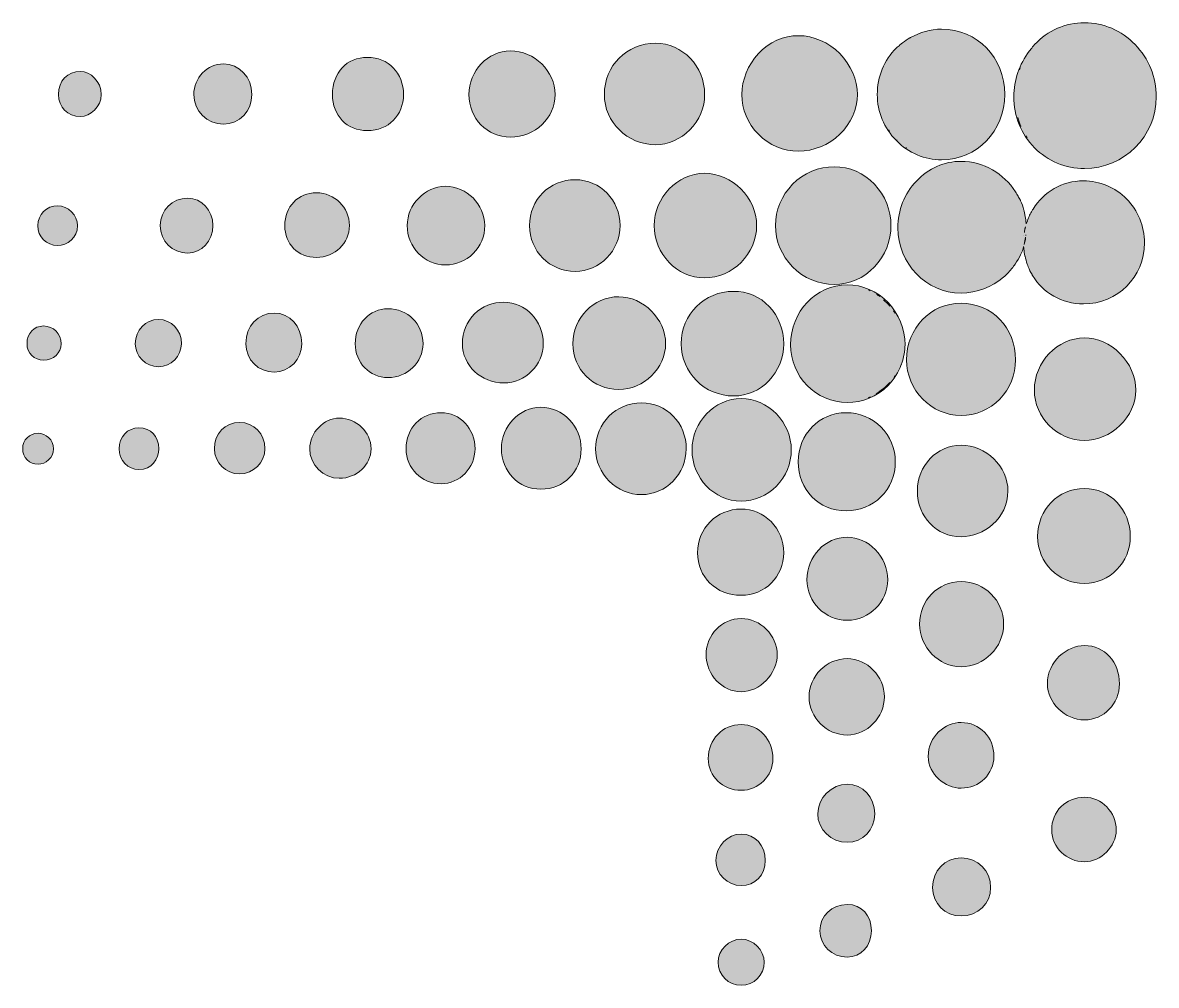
# Model space of a CAD drawing. Header units: inches. Extents: x -210 to 805, y -10 to 851.
import ezdxf

# ---------------------------------------------------------------- set-up
doc = ezdxf.new("R2010")
doc.units = ezdxf.units.IN
doc.header["$MEASUREMENT"] = 0
doc.layers.add('图层 1', color=7, linetype='Continuous')

# ---------------------------------------------------------------- blocks, each defined once
blk = doc.blocks.new('block 2')
at = {"layer": '图层 1', "true_color": 0xffffff}
h = blk.add_hatch(color=7, dxfattribs=at)
h.dxf.hatch_style = 2
edge = h.paths.add_edge_path()
edge.add_spline(control_points=[(612.677734375, 728.6025390625), (644.380859375, 728.6025390625), (669.22265625, 754.291015625), (669.22265625, 787.0830078125), (669.22265625, 820.419921875), (644.916015625, 845.5625), (612.677734375, 845.5625), (602.73828125, 845.5625), (593.287109375, 842.7880859375), (584.830078125, 838.0205078125), (584.69921875, 837.947265625), (584.568359375, 837.880859375), (584.43359375, 837.80859375), (582.140625, 836.486328125), (579.95703125, 835.013671875), (577.837890625, 833.369140625), (577.509765625, 833.1201171875), (577.11328125, 832.9296875), (576.791015625, 832.6669921875), (576.326171875, 832.271484375), (575.90625, 831.81640625), (575.451171875, 831.4033203125), (574.390625, 830.486328125), (573.216796875, 829.7451171875), (572.21875, 828.74609375), (561.21875, 817.7421875), (555.1640625, 802.951171875), (555.1640625, 787.0830078125), (555.1640625, 771.5732421875), (561.21875, 756.9072265625), (572.21875, 745.779296875), (583.171875, 734.705078125), (597.541015625, 728.6025390625), (612.677734375, 728.6025390625)], knot_values=[0, 0, 0, 0, 1, 1, 1, 2, 2, 2, 3, 3, 3, 4, 4, 4, 5, 5, 5, 6, 6, 6, 7, 7, 7, 8, 8, 8, 9, 9, 9, 10, 10, 10, 11, 11, 11, 11], degree=3, periodic=1)
edge = h.paths.add_edge_path()
edge.add_spline(control_points=[(581.234375, 739.162109375), (581.10546875, 739.2470703125), (580.986328125, 739.3466796875), (580.865234375, 739.439453125), (580.986328125, 739.3466796875), (581.10546875, 739.2568359375), (581.234375, 739.162109375)], knot_values=[0, 0, 0, 0, 1, 1, 1, 2, 2, 2, 2], degree=3, periodic=1)
edge = h.paths.add_edge_path()
edge.add_spline(control_points=[(566.111328125, 754.380859375), (565.875, 754.72265625), (565.630859375, 755.046875), (565.40234375, 755.39453125), (565.630859375, 755.052734375), (565.875, 754.72265625), (566.111328125, 754.380859375)], knot_values=[0, 0, 0, 0, 1, 1, 1, 2, 2, 2, 2], degree=3, periodic=1)
edge = h.paths.add_edge_path()
edge.add_spline(control_points=[(572.638671875, 746.3798828125), (572.638671875, 746.37109375), (572.65625, 746.3583984375), (572.671875, 746.3525390625), (572.654296875, 746.3583984375), (572.638671875, 746.3701171875), (572.638671875, 746.3798828125)], knot_values=[0, 0, 0, 0, 1, 1, 1, 2, 2, 2, 2], degree=3, periodic=1)
h = blk.add_hatch(color=7, dxfattribs=at)
h.dxf.hatch_style = 2
edge = h.paths.add_edge_path()
edge.add_spline(control_points=[(677.359375, 785.140625), (677.359375, 767.759765625), (683.935546875, 751.5419921875), (695.875, 739.478515625), (707.76171875, 727.455078125), (723.677734375, 720.83984375), (740.69140625, 720.83984375), (776.1484375, 720.83984375), (804.99609375, 749.6845703125), (804.99609375, 785.1396484375), (804.99609375, 802.58203125), (798.244140625, 819.142578125), (786, 831.7783203125), (773.734375, 844.41796875), (757.650390625, 851.3828125), (740.69140625, 851.3828125), (723.791015625, 851.3828125), (707.876953125, 844.41796875), (695.865234375, 831.7724609375), (694.642578125, 830.482421875), (693.73046875, 828.99609375), (692.623046875, 827.62890625), (692.158203125, 827.048828125), (691.693359375, 826.4775390625), (691.25390625, 825.876953125), (682.412109375, 814.203125), (677.359375, 800.095703125), (677.359375, 785.140625)], knot_values=[0, 0, 0, 0, 1, 1, 1, 2, 2, 2, 3, 3, 3, 4, 4, 4, 5, 5, 5, 6, 6, 6, 7, 7, 7, 8, 8, 8, 9, 9, 9, 9], degree=3, periodic=1)
edge = h.paths.add_edge_path()
edge.add_spline(control_points=[(683.474609375, 758.9609375), (683.5390625, 758.78125), (683.60546875, 758.650390625), (683.673828125, 758.4794921875), (682.544921875, 761.005859375), (681.732421875, 763.6767578125), (680.9375, 766.369140625), (681.732421875, 763.853515625), (682.345703125, 761.2158203125), (683.474609375, 758.9609375)], knot_values=[0, 0, 0, 0, 1, 1, 1, 2, 2, 2, 3, 3, 3, 3], degree=3, periodic=1)
edge = h.paths.add_edge_path()
edge.add_spline(control_points=[(682.443359375, 809.173828125), (682.66015625, 809.7529296875), (682.791015625, 810.36328125), (683.02734375, 810.9365234375), (682.779296875, 810.349609375), (682.671875, 809.7529296875), (682.443359375, 809.173828125)], knot_values=[0, 0, 0, 0, 1, 1, 1, 2, 2, 2, 2], degree=3, periodic=1)
edge = h.paths.add_edge_path()
edge.add_spline(control_points=[(689.224609375, 748.4248046875), (688.841796875, 748.9755859375), (688.466796875, 749.5078125), (688.11328125, 750.076171875), (688.458984375, 749.5029296875), (688.857421875, 748.9755859375), (689.224609375, 748.4248046875)], knot_values=[0, 0, 0, 0, 1, 1, 1, 2, 2, 2, 2], degree=3, periodic=1)
h = blk.add_hatch(color=7, dxfattribs=at)
h.dxf.hatch_style = 2
edge = h.paths.add_edge_path()
edge.add_spline(control_points=[(356.654296875, 742.17578125), (367.873046875, 742.17578125), (379.087890625, 747.021484375), (387.416015625, 755.474609375), (395.91015625, 764.1015625), (400.591796875, 775.3291015625), (400.591796875, 787.08203125), (400.591796875, 812.3759765625), (380.8828125, 832.9619140625), (356.654296875, 832.9619140625), (330.9296875, 832.9619140625), (310.783203125, 812.80859375), (310.783203125, 787.08203125), (310.783203125, 762.3203125), (331.359375, 742.17578125), (356.654296875, 742.17578125)], knot_values=[0, 0, 0, 0, 1, 1, 1, 2, 2, 2, 3, 3, 3, 4, 4, 4, 5, 5, 5, 5], degree=3, periodic=1)
h = blk.add_hatch(color=7, dxfattribs=at)
h.dxf.hatch_style = 2
edge = h.paths.add_edge_path()
edge.add_spline(control_points=[(484.6640625, 736.361328125), (498.154296875, 736.361328125), (511.615234375, 741.875), (521.603515625, 751.474609375), (531.595703125, 761.0927734375), (537.330078125, 774.0693359375), (537.330078125, 787.0830078125), (537.330078125, 800.2109375), (531.59765625, 813.5390625), (521.60546875, 823.65625), (511.505859375, 833.8828125), (498.04296875, 839.7490234375), (484.6640625, 839.7490234375), (471.197265625, 839.7490234375), (458.416015625, 834.0341796875), (448.689453125, 823.6494140625), (439.318359375, 813.650390625), (433.935546875, 800.3251953125), (433.935546875, 787.08203125), (433.935546875, 773.76171875), (439.181640625, 761.1162109375), (448.693359375, 751.48046875), (458.318359375, 741.736328125), (471.091796875, 736.361328125), (484.6640625, 736.361328125)], knot_values=[0, 0, 0, 0, 1, 1, 1, 2, 2, 2, 3, 3, 3, 4, 4, 4, 5, 5, 5, 6, 6, 6, 7, 7, 7, 8, 8, 8, 8], degree=3, periodic=1)
h = blk.add_hatch(color=7, dxfattribs=at)
h.dxf.hatch_style = 2
edge = h.paths.add_edge_path()
edge.add_spline(control_points=[(226.70361328125, 748.96484375), (248.78564453125, 748.96484375), (266.76318359375, 766.0625), (266.76318359375, 787.0830078125), (266.76318359375, 807.904296875), (248.04443359375, 826.1689453125), (226.70361328125, 826.1689453125), (206.57177734375, 826.1689453125), (189.55712890625, 808.265625), (189.55712890625, 787.0830078125), (189.55712890625, 765.7080078125), (205.87451171875, 748.96484375), (226.70361328125, 748.96484375)], knot_values=[0, 0, 0, 0, 1, 1, 1, 2, 2, 2, 3, 3, 3, 4, 4, 4, 4], degree=3, periodic=1)
h = blk.add_hatch(color=7, dxfattribs=at)
h.dxf.hatch_style = 2
edge = h.paths.add_edge_path()
edge.add_spline(control_points=[(-30.29150390625, 760.6025390625), (-15.74951171875, 760.6025390625), (-4.78173828125, 771.986328125), (-4.78173828125, 787.08203125), (-4.78173828125, 802.470703125), (-15.98583984375, 814.5322265625), (-30.29150390625, 814.5322265625), (-44.64208984375, 814.5322265625), (-56.77197265625, 801.9599609375), (-56.77197265625, 787.08203125), (-56.77197265625, 772.4814453125), (-44.89013671875, 760.6025390625), (-30.29150390625, 760.6025390625)], knot_values=[0, 0, 0, 0, 1, 1, 1, 2, 2, 2, 3, 3, 3, 4, 4, 4, 4], degree=3, periodic=1)
h = blk.add_hatch(color=7, dxfattribs=at)
h.dxf.hatch_style = 2
edge = h.paths.add_edge_path()
edge.add_spline(control_points=[(98.69384765625, 754.7841796875), (117.40283203125, 754.7841796875), (130.99072265625, 768.3720703125), (130.99072265625, 787.0830078125), (130.99072265625, 806.3583984375), (117.40283203125, 820.3486328125), (98.69384765625, 820.3486328125), (80.24462890625, 820.3486328125), (67.35986328125, 806.6689453125), (67.35986328125, 787.0830078125), (67.35986328125, 768.0693359375), (80.24462890625, 754.7841796875), (98.69384765625, 754.7841796875)], knot_values=[0, 0, 0, 0, 1, 1, 1, 2, 2, 2, 3, 3, 3, 4, 4, 4, 4], degree=3, periodic=1)
h = blk.add_hatch(color=7, dxfattribs=at)
h.dxf.hatch_style = 2
edge = h.paths.add_edge_path()
edge.add_spline(control_points=[(-158.302734375, 807.74609375), (-169.8984375, 807.74609375), (-177.99365234375, 799.2490234375), (-177.99365234375, 787.0830078125), (-177.99365234375, 775.671875), (-169.71435546875, 767.392578125), (-158.302734375, 767.392578125), (-149.65283203125, 767.392578125), (-139.58056640625, 775.9921875), (-139.58056640625, 787.0830078125), (-139.58056640625, 798.90625), (-149.46533203125, 807.74609375), (-158.302734375, 807.74609375)], knot_values=[0, 0, 0, 0, 1, 1, 1, 2, 2, 2, 3, 3, 3, 4, 4, 4, 4], degree=3, periodic=1)
h = blk.add_hatch(color=7, dxfattribs=at)
h.dxf.hatch_style = 2
edge = h.paths.add_edge_path()
edge.add_spline(control_points=[(479.37109375, 706.67578125), (469.466796875, 696.64453125), (464.005859375, 683.5244140625), (464.005859375, 669.73828125), (464.005859375, 655.9462890625), (469.466796875, 642.82421875), (479.37109375, 632.796875), (489.37890625, 622.6552734375), (502.623046875, 617.0703125), (516.6640625, 617.0703125), (530.234375, 617.0703125), (543.017578125, 622.66015625), (552.640625, 632.8037109375), (562.15625, 642.8203125), (567.396484375, 655.9404296875), (567.396484375, 669.73828125), (567.396484375, 683.5361328125), (562.15625, 696.6494140625), (552.640625, 706.67578125), (543.017578125, 716.814453125), (530.236328125, 722.404296875), (516.6640625, 722.404296875), (502.623046875, 722.404296875), (489.37890625, 716.814453125), (479.37109375, 706.67578125)], knot_values=[0, 0, 0, 0, 1, 1, 1, 2, 2, 2, 3, 3, 3, 4, 4, 4, 5, 5, 5, 6, 6, 6, 7, 7, 7, 8, 8, 8, 8], degree=3, periodic=1)
h = blk.add_hatch(color=7, dxfattribs=at)
h.dxf.hatch_style = 2
edge = h.paths.add_edge_path()
edge.add_spline(control_points=[(739.72265625, 709.7900390625), (720.7421875, 709.7900390625), (704.15234375, 700.025390625), (694.603515625, 684.498046875), (694.10546875, 683.7158203125), (693.669921875, 682.8935546875), (693.208984375, 682.08203125), (692.451171875, 680.703125), (691.72265625, 679.310546875), (691.07421875, 677.8466796875), (690.30078125, 676.1376953125), (689.65234375, 674.3876953125), (689.056640625, 672.5927734375), (688.896484375, 672.10546875), (688.662109375, 671.6787109375), (688.51953125, 671.1875), (688.478515625, 671.869140625), (688.27734375, 672.509765625), (688.212890625, 673.185546875), (688.09375, 675.26953125), (687.8671875, 677.35546875), (687.3515625, 679.439453125), (687.251953125, 679.91796875), (687.12890625, 680.3017578125), (687.0390625, 680.767578125), (686.814453125, 681.7392578125), (686.62109375, 682.7119140625), (686.34765625, 683.67578125), (685.62109375, 686.62109375), (684.802734375, 689.3896484375), (683.474609375, 692.0419921875), (683.37109375, 692.2646484375), (683.22265625, 692.4609375), (683.11328125, 692.6845703125), (682.5859375, 693.8310546875), (681.87109375, 694.8564453125), (681.27734375, 695.9599609375), (680.51171875, 697.3037109375), (679.791015625, 698.6572265625), (678.9453125, 699.9326171875), (668.439453125, 716.263671875), (650.4609375, 727.25390625), (630.13671875, 727.25390625), (615.111328125, 727.25390625), (600.91796875, 720.9794921875), (590.158203125, 709.580078125), (579.47265625, 698.2646484375), (573.591796875, 683.4248046875), (573.591796875, 667.796875), (573.591796875, 635.552734375), (598.958984375, 609.3125), (630.13671875, 609.3125), (644.470703125, 609.3125), (657.736328125, 614.6904296875), (668.0703125, 623.5693359375), (668.36328125, 623.814453125), (668.638671875, 624.0556640625), (668.921875, 624.306640625), (670.583984375, 625.791015625), (672.17578125, 627.337890625), (673.66015625, 629.005859375), (674.3515625, 629.7734375), (674.9765625, 630.5810546875), (675.63671875, 631.3779296875), (676.650390625, 632.6396484375), (677.66015625, 633.884765625), (678.5703125, 635.2294921875), (680.3984375, 637.8623046875), (682.07421875, 640.6171875), (683.474609375, 643.556640625), (684.69921875, 646.01171875), (685.501953125, 648.4560546875), (686.193359375, 650.9033203125), (686.234375, 650.1728515625), (686.4296875, 649.5009765625), (686.49609375, 648.7802734375), (686.603515625, 646.7138671875), (686.837890625, 644.6494140625), (687.3515625, 642.5849609375), (687.3671875, 642.498046875), (687.408203125, 642.4189453125), (687.419921875, 642.333984375), (687.919921875, 639.89453125), (688.654296875, 637.583984375), (689.443359375, 635.294921875), (689.720703125, 634.486328125), (689.953125, 633.6650390625), (690.267578125, 632.8818359375), (691.232421875, 630.4560546875), (692.408203125, 628.1884765625), (693.689453125, 625.9716796875), (693.884765625, 625.640625), (694.056640625, 625.2900390625), (694.259765625, 624.9716796875), (703.5859375, 609.6064453125), (720.078125, 599.6162109375), (739.72265625, 599.6162109375), (770.341796875, 599.6162109375), (794.328125, 623.6044921875), (794.328125, 654.224609375), (794.328125, 669.2587890625), (788.654296875, 683.2802734375), (778.35546875, 693.705078125), (768.11328125, 704.0751953125), (754.388671875, 709.7900390625), (739.72265625, 709.7900390625)], knot_values=[0, 0, 0, 0, 1, 1, 1, 2, 2, 2, 3, 3, 3, 4, 4, 4, 5, 5, 5, 6, 6, 6, 7, 7, 7, 8, 8, 8, 9, 9, 9, 10, 10, 10, 11, 11, 11, 12, 12, 12, 13, 13, 13, 14, 14, 14, 15, 15, 15, 16, 16, 16, 17, 17, 17, 18, 18, 18, 19, 19, 19, 20, 20, 20, 21, 21, 21, 22, 22, 22, 23, 23, 23, 24, 24, 24, 25, 25, 25, 26, 26, 26, 27, 27, 27, 28, 28, 28, 29, 29, 29, 30, 30, 30, 31, 31, 31, 32, 32, 32, 33, 33, 33, 34, 34, 34, 35, 35, 35, 35], degree=3, periodic=1)
edge = h.paths.add_edge_path()
edge.add_spline(control_points=[(686.689453125, 652.927734375), (687.24609375, 655.01953125), (687.62109375, 657.142578125), (687.9375, 659.2861328125), (687.791015625, 657.90625), (687.68359375, 656.5263671875), (687.3515625, 655.1884765625), (687.150390625, 654.396484375), (686.908203125, 653.599609375), (686.70703125, 652.810546875), (686.70703125, 652.8486328125), (686.689453125, 652.888671875), (686.689453125, 652.927734375)], knot_values=[0, 0, 0, 0, 1, 1, 1, 2, 2, 2, 3, 3, 3, 4, 4, 4, 4], degree=3, periodic=1)
edge = h.paths.add_edge_path()
edge.add_spline(control_points=[(687.3515625, 666.82421875), (687.458984375, 667.3955078125), (687.708984375, 667.916015625), (687.84375, 668.474609375), (687.431640625, 666.82421875), (687.130859375, 665.1416015625), (686.869140625, 663.4423828125), (687.009765625, 664.57421875), (687.07421875, 665.7216796875), (687.3515625, 666.82421875)], knot_values=[0, 0, 0, 0, 1, 1, 1, 2, 2, 2, 3, 3, 3, 3], degree=3, periodic=1)
edge = h.paths.add_edge_path()
edge.add_spline(control_points=[(686.505859375, 660.90625), (686.498046875, 660.884765625), (686.498046875, 660.865234375), (686.498046875, 660.853515625), (686.498046875, 660.8662109375), (686.498046875, 660.884765625), (686.505859375, 660.90625)], knot_values=[0, 0, 0, 0, 1, 1, 1, 2, 2, 2, 2], degree=3, periodic=1)
edge = h.paths.add_edge_path()
edge.add_spline(control_points=[(688.177734375, 660.9599609375), (688.19921875, 661.1103515625), (688.189453125, 661.259765625), (688.201171875, 661.41796875), (688.197265625, 661.267578125), (688.181640625, 661.1103515625), (688.177734375, 660.9599609375)], knot_values=[0, 0, 0, 0, 1, 1, 1, 2, 2, 2, 2], degree=3, periodic=1)
h = blk.add_hatch(color=7, dxfattribs=at)
h.dxf.hatch_style = 2
edge = h.paths.add_edge_path()
edge.add_spline(control_points=[(243.86083984375, 669.73828125), (243.86083984375, 646.732421875), (261.88134765625, 628.712890625), (284.88623046875, 628.712890625), (306.6015625, 628.712890625), (324.9453125, 647.501953125), (324.9453125, 669.73828125), (324.9453125, 692.35546875), (306.96875, 710.7666015625), (284.88623046875, 710.7666015625), (261.49853515625, 710.7666015625), (243.86083984375, 693.1259765625), (243.86083984375, 669.73828125)], knot_values=[0, 0, 0, 0, 1, 1, 1, 2, 2, 2, 3, 3, 3, 4, 4, 4, 4], degree=3, periodic=1)
h = blk.add_hatch(color=7, dxfattribs=at)
h.dxf.hatch_style = 2
edge = h.paths.add_edge_path()
edge.add_spline(control_points=[(355.388671875, 669.73828125), (355.388671875, 644.3466796875), (375.95703125, 622.890625), (400.298828125, 622.890625), (425.685546875, 622.890625), (447.138671875, 644.3466796875), (447.138671875, 669.73828125), (447.138671875, 694.6904296875), (425.25, 716.5869140625), (400.298828125, 716.5869140625), (376.380859375, 716.5869140625), (355.388671875, 694.6904296875), (355.388671875, 669.73828125)], knot_values=[0, 0, 0, 0, 1, 1, 1, 2, 2, 2, 3, 3, 3, 4, 4, 4, 4], degree=3, periodic=1)
h = blk.add_hatch(color=7, dxfattribs=at)
h.dxf.hatch_style = 2
edge = h.paths.add_edge_path()
edge.add_spline(control_points=[(168.52197265625, 634.525390625), (177.97314453125, 634.525390625), (186.83544921875, 638.1787109375), (193.45654296875, 644.8017578125), (200.07373046875, 651.421875), (203.72412109375, 660.279296875), (203.72412109375, 669.73828125), (203.72412109375, 688.8193359375), (187.59716796875, 704.9443359375), (168.52392578125, 704.9443359375), (150.28173828125, 704.9443359375), (134.28076171875, 688.4892578125), (134.28076171875, 669.73828125), (134.27880859375, 650.32421875), (149.64306640625, 634.525390625), (168.52197265625, 634.525390625)], knot_values=[0, 0, 0, 0, 1, 1, 1, 2, 2, 2, 3, 3, 3, 4, 4, 4, 5, 5, 5, 5], degree=3, periodic=1)
h = blk.add_hatch(color=7, dxfattribs=at)
h.dxf.hatch_style = 2
edge = h.paths.add_edge_path()
edge.add_spline(control_points=[(-62.29638671875, 694.2763671875), (-76.056640625, 694.2763671875), (-86.83154296875, 683.4970703125), (-86.83154296875, 669.73828125), (-86.83154296875, 655.9755859375), (-76.056640625, 645.1943359375), (-62.29638671875, 645.1943359375), (-49.62060546875, 645.1943359375), (-39.69189453125, 655.9755859375), (-39.69189453125, 669.73828125), (-39.69091796875, 683.4970703125), (-49.62060546875, 694.2763671875), (-62.29638671875, 694.2763671875)], knot_values=[0, 0, 0, 0, 1, 1, 1, 2, 2, 2, 3, 3, 3, 4, 4, 4, 4], degree=3, periodic=1)
h = blk.add_hatch(color=7, dxfattribs=at)
h.dxf.hatch_style = 2
edge = h.paths.add_edge_path()
edge.add_spline(control_points=[(53.10791015625, 641.314453125), (69.58740234375, 641.314453125), (82.50048828125, 653.8037109375), (82.50048828125, 669.73828125), (82.50048828125, 685.9443359375), (69.31201171875, 699.123046875), (53.10791015625, 699.123046875), (36.63720703125, 699.123046875), (24.68701171875, 686.765625), (24.68701171875, 669.73828125), (24.68798828125, 652.998046875), (36.37744140625, 641.314453125), (53.10791015625, 641.314453125)], knot_values=[0, 0, 0, 0, 1, 1, 1, 2, 2, 2, 3, 3, 3, 4, 4, 4, 4], degree=3, periodic=1)
h = blk.add_hatch(color=7, dxfattribs=at)
h.dxf.hatch_style = 2
edge = h.paths.add_edge_path()
edge.add_spline(control_points=[(-178.6748046875, 687.48828125), (-188.45654296875, 687.48828125), (-196.4267578125, 679.5224609375), (-196.4267578125, 669.73828125), (-196.4267578125, 659.4521484375), (-188.95849609375, 651.9794921875), (-178.6748046875, 651.9794921875), (-169.94677734375, 651.9794921875), (-160.91357421875, 658.623046875), (-160.91357421875, 669.73828125), (-160.91357421875, 679.1953125), (-169.21337890625, 687.48828125), (-178.6748046875, 687.48828125)], knot_values=[0, 0, 0, 0, 1, 1, 1, 2, 2, 2, 3, 3, 3, 4, 4, 4, 4], degree=3, periodic=1)
h = blk.add_hatch(color=7, dxfattribs=at)
h.dxf.hatch_style = 2
edge = h.paths.add_edge_path()
edge.add_spline(control_points=[(426.48046875, 610.875), (400.212890625, 610.875), (379.6328125, 590.296875), (379.6328125, 564.029296875), (379.6328125, 538.1953125), (400.64453125, 517.18359375), (426.48046875, 517.18359375), (451.2421875, 517.18359375), (471.384765625, 538.1953125), (471.384765625, 564.029296875), (471.384765625, 576.7880859375), (466.7890625, 588.61328125), (458.45703125, 597.3271484375), (450.095703125, 606.0634765625), (438.744140625, 610.875), (426.48046875, 610.875)], knot_values=[0, 0, 0, 0, 1, 1, 1, 2, 2, 2, 3, 3, 3, 4, 4, 4, 5, 5, 5, 5], degree=3, periodic=1)
h = blk.add_hatch(color=7, dxfattribs=at)
h.dxf.hatch_style = 2
edge = h.paths.add_edge_path()
edge.add_spline(control_points=[(564.765625, 600.8486328125), (554.921875, 611.06640625), (541.984375, 616.6953125), (528.30859375, 616.6953125), (500.337890625, 616.6953125), (477.58203125, 592.638671875), (477.58203125, 563.064453125), (477.58203125, 534.5595703125), (500.337890625, 511.3671875), (528.30859375, 511.3671875), (541.98828125, 511.3671875), (554.9375, 516.7802734375), (564.765625, 526.6064453125), (570.177734375, 532.021484375), (574.09765625, 538.4326171875), (576.66796875, 545.337890625), (576.701171875, 545.4306640625), (576.7578125, 545.51171875), (576.791015625, 545.6015625), (576.890625, 545.884765625), (576.916015625, 546.1748046875), (577.009765625, 546.45703125), (578.83984375, 551.7705078125), (580, 557.31640625), (580, 563.0654296875), (580, 577.2158203125), (574.58984375, 590.6396484375), (564.765625, 600.8486328125)], knot_values=[0, 0, 0, 0, 1, 1, 1, 2, 2, 2, 3, 3, 3, 4, 4, 4, 5, 5, 5, 6, 6, 6, 7, 7, 7, 8, 8, 8, 9, 9, 9, 9], degree=3, periodic=1)
edge = h.paths.add_edge_path()
edge.add_spline(control_points=[(566.486328125, 597.5576171875), (564.734375, 599.603515625), (562.873046875, 601.50390625), (560.87109375, 603.2744140625), (562.880859375, 601.50390625), (564.75, 599.615234375), (566.486328125, 597.5576171875)], knot_values=[0, 0, 0, 0, 1, 1, 1, 2, 2, 2, 2], degree=3, periodic=1)
edge = h.paths.add_edge_path()
edge.add_spline(control_points=[(571.228515625, 591.19140625), (570.73828125, 591.955078125), (570.27734375, 592.744140625), (569.744140625, 593.4873046875), (570.26171875, 592.7294921875), (570.748046875, 591.9658203125), (571.228515625, 591.19140625)], knot_values=[0, 0, 0, 0, 1, 1, 1, 2, 2, 2, 2], degree=3, periodic=1)
edge = h.paths.add_edge_path()
edge.add_spline(control_points=[(557.423828125, 606.23828125), (556.49609375, 606.9375), (555.494140625, 607.48828125), (554.533203125, 608.1201171875), (555.501953125, 607.4951171875), (556.4921875, 606.9306640625), (557.423828125, 606.23828125)], knot_values=[0, 0, 0, 0, 1, 1, 1, 2, 2, 2, 2], degree=3, periodic=1)
edge = h.paths.add_edge_path()
edge.add_spline(control_points=[(548.720703125, 611.435546875), (548.228515625, 611.671875), (547.734375, 611.880859375), (547.240234375, 612.107421875), (547.744140625, 611.8896484375), (548.228515625, 611.6650390625), (548.720703125, 611.435546875)], knot_values=[0, 0, 0, 0, 1, 1, 1, 2, 2, 2, 2], degree=3, periodic=1)
edge = h.paths.add_edge_path()
edge.add_spline(control_points=[(554.125, 519.2080078125), (558.671875, 521.9716796875), (562.802734375, 525.369140625), (566.388671875, 529.31640625), (562.8515625, 525.33203125), (558.740234375, 521.939453125), (554.125, 519.2080078125)], knot_values=[0, 0, 0, 0, 1, 1, 1, 2, 2, 2, 2], degree=3, periodic=1)
edge = h.paths.add_edge_path()
edge.add_spline(control_points=[(547.1171875, 515.650390625), (547.80859375, 515.939453125), (548.513671875, 516.21875), (549.189453125, 516.5322265625), (548.505859375, 516.22265625), (547.822265625, 515.9326171875), (547.1171875, 515.650390625)], knot_values=[0, 0, 0, 0, 1, 1, 1, 2, 2, 2, 2], degree=3, periodic=1)
edge = h.paths.add_edge_path()
edge.add_spline(control_points=[(570.12890625, 533.8564453125), (570.447265625, 534.28125), (570.736328125, 534.736328125), (571.041015625, 535.1767578125), (570.744140625, 534.724609375), (570.4375, 534.2880859375), (570.12890625, 533.8564453125)], knot_values=[0, 0, 0, 0, 1, 1, 1, 2, 2, 2, 2], degree=3, periodic=1)
h = blk.add_hatch(color=7, dxfattribs=at)
h.dxf.hatch_style = 2
edge = h.paths.add_edge_path()
edge.add_spline(control_points=[(220.88525390625, 601.1826171875), (210.84619140625, 601.1826171875), (201.51904296875, 597.4482421875), (194.61474609375, 590.666015625), (187.60498046875, 583.7802734375), (183.73583984375, 574.3232421875), (183.73583984375, 564.029296875), (183.73583984375, 544.6123046875), (200.39892578125, 528.822265625), (220.88525390625, 528.822265625), (239.97021484375, 528.822265625), (256.09619140625, 544.9501953125), (256.09619140625, 564.029296875), (256.09619140625, 584.515625), (240.29931640625, 601.1826171875), (220.88525390625, 601.1826171875)], knot_values=[0, 0, 0, 0, 1, 1, 1, 2, 2, 2, 3, 3, 3, 4, 4, 4, 5, 5, 5, 5], degree=3, periodic=1)
h = blk.add_hatch(color=7, dxfattribs=at)
h.dxf.hatch_style = 2
edge = h.paths.add_edge_path()
edge.add_spline(control_points=[(365.677734375, 564.029296875), (365.677734375, 586.0087890625), (345.658203125, 606.0283203125), (323.673828125, 606.0283203125), (301.0625, 606.0283203125), (282.65478515625, 587.1865234375), (282.65478515625, 564.029296875), (282.65478515625, 541.025390625), (300.673828125, 523.001953125), (323.673828125, 523.001953125), (346.05078125, 523.001953125), (365.677734375, 542.1748046875), (365.677734375, 564.029296875)], knot_values=[0, 0, 0, 0, 1, 1, 1, 2, 2, 2, 3, 3, 3, 4, 4, 4, 4], degree=3, periodic=1)
h = blk.add_hatch(color=7, dxfattribs=at)
h.dxf.hatch_style = 2
edge = h.paths.add_edge_path()
edge.add_spline(control_points=[(630.13671875, 600.2080078125), (602.783203125, 600.2080078125), (581.349609375, 577.92578125), (581.349609375, 549.4814453125), (581.349609375, 522.51171875), (603.6953125, 499.728515625), (630.13671875, 499.728515625), (643.2890625, 499.728515625), (655.5859375, 504.931640625), (664.76953125, 514.3681640625), (673.896484375, 523.7392578125), (678.916015625, 536.2158203125), (678.916015625, 549.4814453125), (678.916015625, 578.400390625), (657.943359375, 600.2080078125), (630.13671875, 600.2080078125)], knot_values=[0, 0, 0, 0, 1, 1, 1, 2, 2, 2, 3, 3, 3, 4, 4, 4, 5, 5, 5, 5], degree=3, periodic=1)
h = blk.add_hatch(color=7, dxfattribs=at)
h.dxf.hatch_style = 2
edge = h.paths.add_edge_path()
edge.add_spline(control_points=[(15.29345703125, 591.4814453125), (0.75146484375, 591.4814453125), (-10.22021484375, 579.677734375), (-10.22021484375, 564.029296875), (-10.22021484375, 549.7265625), (0.98876953125, 538.51953125), (15.29345703125, 538.51953125), (28.82080078125, 538.51953125), (39.82861328125, 549.9619140625), (39.82861328125, 564.029296875), (39.82861328125, 579.677734375), (29.28173828125, 591.4814453125), (15.29345703125, 591.4814453125)], knot_values=[0, 0, 0, 0, 1, 1, 1, 2, 2, 2, 3, 3, 3, 4, 4, 4, 4], degree=3, periodic=1)
h = blk.add_hatch(color=7, dxfattribs=at)
h.dxf.hatch_style = 2
edge = h.paths.add_edge_path()
edge.add_spline(control_points=[(148.44580078125, 564.029296875), (148.44580078125, 581.5966796875), (134.67724609375, 595.361328125), (117.11376953125, 595.361328125), (100.64013671875, 595.361328125), (87.72802734375, 581.5966796875), (87.72802734375, 564.029296875), (87.72802734375, 547.0087890625), (100.64013671875, 533.6728515625), (117.11376953125, 533.6728515625), (134.39306640625, 533.6728515625), (148.44580078125, 547.291015625), (148.44580078125, 564.029296875)], knot_values=[0, 0, 0, 0, 1, 1, 1, 2, 2, 2, 3, 3, 3, 4, 4, 4, 4], degree=3, periodic=1)
h = blk.add_hatch(color=7, dxfattribs=at)
h.dxf.hatch_style = 2
edge = h.paths.add_edge_path()
edge.add_spline(control_points=[(-191.275390625, 579.8466796875), (-199.87744140625, 579.8466796875), (-206.11767578125, 573.193359375), (-206.11767578125, 564.029296875), (-206.11767578125, 555.564453125), (-199.73876953125, 549.1865234375), (-191.275390625, 549.1865234375), (-182.556640625, 549.1865234375), (-175.46240234375, 555.8466796875), (-175.46240234375, 564.029296875), (-175.46337890625, 572.8955078125), (-182.40966796875, 579.8466796875), (-191.275390625, 579.8466796875)], knot_values=[0, 0, 0, 0, 1, 1, 1, 2, 2, 2, 3, 3, 3, 4, 4, 4, 4], degree=3, periodic=1)
h = blk.add_hatch(color=7, dxfattribs=at)
h.dxf.hatch_style = 2
edge = h.paths.add_edge_path()
edge.add_spline(control_points=[(-88.4775390625, 585.6630859375), (-100.06640625, 585.6630859375), (-109.1435546875, 576.1572265625), (-109.1435546875, 564.029296875), (-109.1435546875, 552.6376953125), (-99.86669921875, 543.37109375), (-88.4775390625, 543.37109375), (-77.08447265625, 543.37109375), (-67.82177734375, 552.6376953125), (-67.82177734375, 564.029296875), (-67.82177734375, 576.15625), (-76.89453125, 585.6630859375), (-88.4775390625, 585.6630859375)], knot_values=[0, 0, 0, 0, 1, 1, 1, 2, 2, 2, 3, 3, 3, 4, 4, 4, 4], degree=3, periodic=1)
h = blk.add_hatch(color=7, dxfattribs=at)
h.dxf.hatch_style = 2
edge = h.paths.add_edge_path()
edge.add_spline(control_points=[(740.69140625, 569.1796875), (716.3515625, 569.1796875), (695.7890625, 547.724609375), (695.7890625, 522.3330078125), (695.7890625, 497.984375), (716.3515625, 477.41796875), (740.69140625, 477.41796875), (752.02734375, 477.41796875), (763.591796875, 482.2646484375), (772.412109375, 490.7177734375), (781.404296875, 499.32421875), (786.56640625, 510.8486328125), (786.56640625, 522.3330078125), (786.56640625, 534.275390625), (781.4140625, 546.2763671875), (772.419921875, 555.267578125), (763.578125, 564.1083984375), (752.01953125, 569.1796875), (740.69140625, 569.1796875)], knot_values=[0, 0, 0, 0, 1, 1, 1, 2, 2, 2, 3, 3, 3, 4, 4, 4, 5, 5, 5, 6, 6, 6, 6], degree=3, periodic=1)
h = blk.add_hatch(color=7, dxfattribs=at)
h.dxf.hatch_style = 2
edge = h.paths.add_edge_path()
edge.add_spline(control_points=[(344.046875, 510.9873046875), (321.04296875, 510.9873046875), (303.017578125, 492.9638671875), (303.017578125, 469.9599609375), (303.017578125, 459.095703125), (307.31640625, 448.81640625), (315.10546875, 441.0234375), (322.900390625, 433.2294921875), (333.1796875, 428.9345703125), (344.046875, 428.9345703125), (366.130859375, 428.9345703125), (384.103515625, 447.3359375), (384.103515625, 469.9599609375), (384.103515625, 481.24609375), (379.984375, 491.650390625), (372.5078125, 499.26171875), (365.06640625, 506.8232421875), (354.966796875, 510.9873046875), (344.046875, 510.9873046875)], knot_values=[0, 0, 0, 0, 1, 1, 1, 2, 2, 2, 3, 3, 3, 4, 4, 4, 5, 5, 5, 6, 6, 6, 6], degree=3, periodic=1)
h = blk.add_hatch(color=7, dxfattribs=at)
h.dxf.hatch_style = 2
edge = h.paths.add_edge_path()
edge.add_spline(control_points=[(433.267578125, 514.869140625), (409.455078125, 514.869140625), (389.333984375, 493.859375), (389.333984375, 468.9951171875), (389.333984375, 443.6982421875), (409.044921875, 423.1142578125), (433.267578125, 423.1142578125), (445.119140625, 423.1142578125), (456.341796875, 427.8818359375), (464.875, 436.5380859375), (473.451171875, 445.2451171875), (478.171875, 456.767578125), (478.171875, 468.9951171875), (478.171875, 480.6806640625), (473.32421875, 492.373046875), (464.875, 501.0771484375), (456.240234375, 509.9697265625), (445.015625, 514.869140625), (433.267578125, 514.869140625)], knot_values=[0, 0, 0, 0, 1, 1, 1, 2, 2, 2, 3, 3, 3, 4, 4, 4, 5, 5, 5, 6, 6, 6, 6], degree=3, periodic=1)
h = blk.add_hatch(color=7, dxfattribs=at)
h.dxf.hatch_style = 2
edge = h.paths.add_edge_path()
edge.add_spline(control_points=[(73.47607421875, 497.4140625), (59.62060546875, 497.4140625), (46.99560546875, 484.32421875), (46.99560546875, 469.9599609375), (46.99560546875, 455.6103515625), (59.12646484375, 443.482421875), (73.47607421875, 443.482421875), (89.14208984375, 443.482421875), (101.89501953125, 455.361328125), (101.89501953125, 469.9599609375), (101.89501953125, 484.8388671875), (88.88134765625, 497.4140625), (73.47607421875, 497.4140625)], knot_values=[0, 0, 0, 0, 1, 1, 1, 2, 2, 2, 3, 3, 3, 4, 4, 4, 4], degree=3, periodic=1)
h = blk.add_hatch(color=7, dxfattribs=at)
h.dxf.hatch_style = 2
edge = h.paths.add_edge_path()
edge.add_spline(control_points=[(164.63720703125, 502.2607421875), (146.77197265625, 502.2607421875), (133.30908203125, 488.376953125), (133.30908203125, 469.9609375), (133.30908203125, 452.39453125), (147.07373046875, 438.6279296875), (164.63720703125, 438.6279296875), (181.37548828125, 438.6279296875), (194.99658203125, 452.68359375), (194.99658203125, 469.9609375), (194.99658203125, 488.0732421875), (181.66064453125, 502.2607421875), (164.63720703125, 502.2607421875)], knot_values=[0, 0, 0, 0, 1, 1, 1, 2, 2, 2, 3, 3, 3, 4, 4, 4, 4], degree=3, periodic=1)
h = blk.add_hatch(color=7, dxfattribs=at)
h.dxf.hatch_style = 2
edge = h.paths.add_edge_path()
edge.add_spline(control_points=[(253.85986328125, 507.1083984375), (234.77001953125, 507.1083984375), (218.64208984375, 490.0927734375), (218.64208984375, 469.9609375), (218.64208984375, 449.6708984375), (234.11474609375, 433.7822265625), (253.85986328125, 433.7822265625), (274.47998046875, 433.7822265625), (290.03564453125, 449.3369140625), (290.03564453125, 469.9609375), (290.03564453125, 479.4443359375), (286.25146484375, 488.8896484375), (279.64599609375, 495.8623046875), (272.78564453125, 503.11328125), (263.62548828125, 507.1083984375), (253.85986328125, 507.1083984375)], knot_values=[0, 0, 0, 0, 1, 1, 1, 2, 2, 2, 3, 3, 3, 4, 4, 4, 5, 5, 5, 5], degree=3, periodic=1)
h = blk.add_hatch(color=7, dxfattribs=at)
h.dxf.hatch_style = 2
edge = h.paths.add_edge_path()
edge.add_spline(control_points=[(527.3359375, 502.2607421875), (503.2421875, 502.2607421875), (484.369140625, 482.9638671875), (484.369140625, 458.326171875), (484.369140625, 433.2744140625), (502.84375, 414.3876953125), (527.3359375, 414.3876953125), (539.251953125, 414.3876953125), (550.302734375, 418.814453125), (558.458984375, 426.8369140625), (566.72265625, 434.98046875), (571.2734375, 446.16015625), (571.2734375, 458.3271484375), (571.2734375, 470.1337890625), (566.72265625, 481.1806640625), (558.458984375, 489.44140625), (550.197265625, 497.708984375), (539.142578125, 502.2607421875), (527.3359375, 502.2607421875)], knot_values=[0, 0, 0, 0, 1, 1, 1, 2, 2, 2, 3, 3, 3, 4, 4, 4, 5, 5, 5, 6, 6, 6, 6], degree=3, periodic=1)
h = blk.add_hatch(color=7, dxfattribs=at)
h.dxf.hatch_style = 2
edge = h.paths.add_edge_path()
edge.add_spline(control_points=[(-105.93359375, 488.6787109375), (-116.0537109375, 488.6787109375), (-123.6904296875, 480.626953125), (-123.6904296875, 469.9609375), (-123.6904296875, 459.8134765625), (-115.5537109375, 451.2373046875), (-105.93359375, 451.2373046875), (-94.40478515625, 451.2373046875), (-88.181640625, 460.8857421875), (-88.181640625, 469.9609375), (-88.181640625, 481.1533203125), (-95.314453125, 488.6787109375), (-105.93359375, 488.6787109375)], knot_values=[0, 0, 0, 0, 1, 1, 1, 2, 2, 2, 3, 3, 3, 4, 4, 4, 4], degree=3, periodic=1)
h = blk.add_hatch(color=7, dxfattribs=at)
h.dxf.hatch_style = 2
edge = h.paths.add_edge_path()
edge.add_spline(control_points=[(-15.74169921875, 493.533203125), (-28.62451171875, 493.533203125), (-38.35107421875, 483.396484375), (-38.35107421875, 469.9609375), (-38.35107421875, 457.712890625), (-27.99658203125, 447.3642578125), (-15.74169921875, 447.3642578125), (-3.49755859375, 447.3642578125), (6.85205078125, 457.712890625), (6.85205078125, 469.9609375), (6.85205078125, 483.396484375), (-2.86279296875, 493.533203125), (-15.74169921875, 493.533203125)], knot_values=[0, 0, 0, 0, 1, 1, 1, 2, 2, 2, 3, 3, 3, 4, 4, 4, 4], degree=3, periodic=1)
h = blk.add_hatch(color=7, dxfattribs=at)
h.dxf.hatch_style = 2
edge = h.paths.add_edge_path()
edge.add_spline(control_points=[(-196.13037109375, 483.837890625), (-204.03271484375, 483.837890625), (-209.99658203125, 477.873046875), (-209.99658203125, 469.9609375), (-209.99658203125, 462.0478515625), (-204.03271484375, 456.0830078125), (-196.13037109375, 456.0830078125), (-189.57470703125, 456.0830078125), (-182.25537109375, 461.7861328125), (-182.25537109375, 469.9609375), (-182.25537109375, 478.1357421875), (-189.57470703125, 483.837890625), (-196.13037109375, 483.837890625)], knot_values=[0, 0, 0, 0, 1, 1, 1, 2, 2, 2, 3, 3, 3, 4, 4, 4, 4], degree=3, periodic=1)
h = blk.add_hatch(color=7, dxfattribs=at)
h.dxf.hatch_style = 2
edge = h.paths.add_edge_path()
edge.add_spline(control_points=[(630.13671875, 473.1630859375), (608.583984375, 473.1630859375), (591.04296875, 454.7607421875), (591.04296875, 432.138671875), (591.04296875, 409.1318359375), (608.216796875, 391.11328125), (630.13671875, 391.11328125), (650.412109375, 391.11328125), (672.12890625, 407.599609375), (672.12890625, 432.138671875), (672.12890625, 453.9921875), (652.505859375, 473.1630859375), (630.13671875, 473.1630859375)], knot_values=[0, 0, 0, 0, 1, 1, 1, 2, 2, 2, 3, 3, 3, 4, 4, 4, 4], degree=3, periodic=1)
h = blk.add_hatch(color=7, dxfattribs=at)
h.dxf.hatch_style = 2
edge = h.paths.add_edge_path()
edge.add_spline(control_points=[(740.69140625, 434.375), (717.142578125, 434.375), (698.693359375, 415.5), (698.693359375, 391.40625), (698.693359375, 367.8583984375), (717.142578125, 349.40625), (740.69140625, 349.40625), (763.314453125, 349.40625), (781.716796875, 368.25), (781.716796875, 391.40625), (781.71875, 415.4990234375), (763.697265625, 434.375), (740.69140625, 434.375)], knot_values=[0, 0, 0, 0, 1, 1, 1, 2, 2, 2, 3, 3, 3, 4, 4, 4, 4], degree=3, periodic=1)
h = blk.add_hatch(color=7, dxfattribs=at)
h.dxf.hatch_style = 2
edge = h.paths.add_edge_path()
edge.add_spline(control_points=[(433.267578125, 415.9521484375), (411.3515625, 415.9521484375), (394.1796875, 398.7802734375), (394.1796875, 376.859375), (394.1796875, 355.12890625), (410.986328125, 338.7392578125), (433.267578125, 338.7392578125), (454.642578125, 338.7392578125), (471.384765625, 355.4853515625), (471.384765625, 376.859375), (471.384765625, 387.5673828125), (467.345703125, 397.501953125), (460.029296875, 404.830078125), (452.849609375, 411.9970703125), (443.349609375, 415.9521484375), (433.267578125, 415.9521484375)], knot_values=[0, 0, 0, 0, 1, 1, 1, 2, 2, 2, 3, 3, 3, 4, 4, 4, 5, 5, 5, 5], degree=3, periodic=1)
h = blk.add_hatch(color=7, dxfattribs=at)
h.dxf.hatch_style = 2
edge = h.paths.add_edge_path()
edge.add_spline(control_points=[(528.30859375, 390.7373046875), (508.36328125, 390.7373046875), (492.12890625, 373.6376953125), (492.12890625, 352.619140625), (492.12890625, 332.66796875), (508.361328125, 316.4384765625), (528.30859375, 316.4384765625), (547.921875, 316.4384765625), (564.490234375, 333.0068359375), (564.490234375, 352.619140625), (564.490234375, 362.806640625), (560.53515625, 372.43359375), (553.369140625, 379.732421875), (546.5, 386.724609375), (537.37109375, 390.7373046875), (528.30859375, 390.7373046875)], knot_values=[0, 0, 0, 0, 1, 1, 1, 2, 2, 2, 3, 3, 3, 4, 4, 4, 5, 5, 5, 5], degree=3, periodic=1)
h = blk.add_hatch(color=7, dxfattribs=at)
h.dxf.hatch_style = 2
edge = h.paths.add_edge_path()
edge.add_spline(control_points=[(630.13671875, 350.9736328125), (609.30078125, 350.9736328125), (592.98828125, 334.2294921875), (592.98828125, 312.85546875), (592.98828125, 292.552734375), (610.34765625, 274.7373046875), (630.13671875, 274.7373046875), (650.794921875, 274.7373046875), (668.248046875, 292.19140625), (668.248046875, 312.85546875), (668.248046875, 334.2294921875), (651.50390625, 350.9736328125), (630.13671875, 350.9736328125)], knot_values=[0, 0, 0, 0, 1, 1, 1, 2, 2, 2, 3, 3, 3, 4, 4, 4, 4], degree=3, periodic=1)
h = blk.add_hatch(color=7, dxfattribs=at)
h.dxf.hatch_style = 2
edge = h.paths.add_edge_path()
edge.add_spline(control_points=[(433.267578125, 317.998046875), (415.994140625, 317.998046875), (401.935546875, 303.5068359375), (401.935546875, 285.6982421875), (401.935546875, 267.6650390625), (416.287109375, 252.4345703125), (433.267578125, 252.4345703125), (450.169921875, 252.4345703125), (465.568359375, 268.2880859375), (465.568359375, 285.6982421875), (465.568359375, 302.9033203125), (450.470703125, 317.998046875), (433.267578125, 317.998046875)], knot_values=[0, 0, 0, 0, 1, 1, 1, 2, 2, 2, 3, 3, 3, 4, 4, 4, 4], degree=3, periodic=1)
h = blk.add_hatch(color=7, dxfattribs=at)
h.dxf.hatch_style = 2
edge = h.paths.add_edge_path()
edge.add_spline(control_points=[(740.69140625, 293.7529296875), (724.953125, 293.7529296875), (707.419921875, 279.6953125), (707.419921875, 259.5166015625), (707.419921875, 242.6142578125), (723.27734375, 227.21875), (740.69140625, 227.21875), (757.962890625, 227.21875), (772.01953125, 241.705078125), (772.01953125, 259.5166015625), (772.021484375, 279.037109375), (758.546875, 293.7529296875), (740.69140625, 293.7529296875)], knot_values=[0, 0, 0, 0, 1, 1, 1, 2, 2, 2, 3, 3, 3, 4, 4, 4, 4], degree=3, periodic=1)
h = blk.add_hatch(color=7, dxfattribs=at)
h.dxf.hatch_style = 2
edge = h.paths.add_edge_path()
edge.add_spline(control_points=[(528.30859375, 282.1142578125), (509.74609375, 282.1142578125), (494.068359375, 266.4365234375), (494.068359375, 247.8818359375), (494.068359375, 229.3203125), (509.748046875, 213.63671875), (528.30859375, 213.63671875), (546.025390625, 213.63671875), (561.578125, 229.63671875), (561.578125, 247.8818359375), (561.576171875, 266.12109375), (546.0234375, 282.1142578125), (528.30859375, 282.1142578125)], knot_values=[0, 0, 0, 0, 1, 1, 1, 2, 2, 2, 3, 3, 3, 4, 4, 4, 4], degree=3, periodic=1)
h = blk.add_hatch(color=7, dxfattribs=at)
h.dxf.hatch_style = 2
edge = h.paths.add_edge_path()
edge.add_spline(control_points=[(630.13671875, 224.896484375), (615.94140625, 224.896484375), (600.744140625, 212.697265625), (600.744140625, 194.54296875), (600.744140625, 178.2724609375), (616.267578125, 166.1181640625), (630.13671875, 166.1181640625), (646.615234375, 166.1181640625), (659.521484375, 178.607421875), (659.521484375, 194.54296875), (659.521484375, 211.84765625), (646.890625, 224.896484375), (630.13671875, 224.896484375)], knot_values=[0, 0, 0, 0, 1, 1, 1, 2, 2, 2, 3, 3, 3, 4, 4, 4, 4], degree=3, periodic=1)
h = blk.add_hatch(color=7, dxfattribs=at)
h.dxf.hatch_style = 2
edge = h.paths.add_edge_path()
edge.add_spline(control_points=[(433.267578125, 222.9599609375), (416.505859375, 222.9599609375), (403.875, 209.9072265625), (403.875, 192.59765625), (403.875, 176.662109375), (416.78515625, 164.1787109375), (433.267578125, 164.1787109375), (448.9296875, 164.1787109375), (461.68359375, 176.9296875), (461.68359375, 192.59765625), (461.68359375, 209.9072265625), (449.46875, 222.9599609375), (433.267578125, 222.9599609375)], knot_values=[0, 0, 0, 0, 1, 1, 1, 2, 2, 2, 3, 3, 3, 4, 4, 4, 4], degree=3, periodic=1)
h = blk.add_hatch(color=7, dxfattribs=at)
h.dxf.hatch_style = 2
edge = h.paths.add_edge_path()
edge.add_spline(control_points=[(528.30859375, 169.623046875), (514.205078125, 169.623046875), (501.826171875, 157.248046875), (501.826171875, 143.140625), (501.826171875, 129.072265625), (513.7109375, 117.6279296875), (528.30859375, 117.6279296875), (542.30078125, 117.6279296875), (552.849609375, 128.5986328125), (552.849609375, 143.140625), (552.849609375, 157.9912109375), (542.068359375, 169.623046875), (528.30859375, 169.623046875)], knot_values=[0, 0, 0, 0, 1, 1, 1, 2, 2, 2, 3, 3, 3, 4, 4, 4, 4], degree=3, periodic=1)
h = blk.add_hatch(color=7, dxfattribs=at)
h.dxf.hatch_style = 2
edge = h.paths.add_edge_path()
edge.add_spline(control_points=[(740.69140625, 157.9833984375), (723.93359375, 157.9833984375), (711.298828125, 145.3486328125), (711.298828125, 128.5927734375), (711.298828125, 113.189453125), (724.763671875, 100.1728515625), (740.69140625, 100.1728515625), (755.302734375, 100.1728515625), (769.109375, 113.9853515625), (769.109375, 128.5927734375), (769.109375, 144.521484375), (756.09375, 157.9833984375), (740.69140625, 157.9833984375)], knot_values=[0, 0, 0, 0, 1, 1, 1, 2, 2, 2, 3, 3, 3, 4, 4, 4, 4], degree=3, periodic=1)
h = blk.add_hatch(color=7, dxfattribs=at)
h.dxf.hatch_style = 2
edge = h.paths.add_edge_path()
edge.add_spline(control_points=[(433.267578125, 125.0068359375), (421.234375, 125.0068359375), (410.66796875, 113.998046875), (410.66796875, 101.4443359375), (410.66796875, 89.1884765625), (421.021484375, 78.8369140625), (433.267578125, 78.8369140625), (445.80078125, 78.8369140625), (454.8984375, 88.34765625), (454.8984375, 101.4443359375), (454.8984375, 114.87109375), (445.59765625, 125.0068359375), (433.267578125, 125.0068359375)], knot_values=[0, 0, 0, 0, 1, 1, 1, 2, 2, 2, 3, 3, 3, 4, 4, 4, 4], degree=3, periodic=1)
h = blk.add_hatch(color=7, dxfattribs=at)
h.dxf.hatch_style = 2
edge = h.paths.add_edge_path()
edge.add_spline(control_points=[(630.13671875, 103.6728515625), (615.59375, 103.6728515625), (604.623046875, 92.287109375), (604.623046875, 77.193359375), (604.623046875, 62.896484375), (615.8359375, 51.689453125), (630.13671875, 51.689453125), (645.228515625, 51.689453125), (656.6171875, 62.6533203125), (656.6171875, 77.193359375), (656.6171875, 92.287109375), (645.228515625, 103.6728515625), (630.13671875, 103.6728515625)], knot_values=[0, 0, 0, 0, 1, 1, 1, 2, 2, 2, 3, 3, 3, 4, 4, 4, 4], degree=3, periodic=1)
h = blk.add_hatch(color=7, dxfattribs=at)
h.dxf.hatch_style = 2
edge = h.paths.add_edge_path()
edge.add_spline(control_points=[(528.30859375, 61.9736328125), (514.322265625, 61.9736328125), (503.763671875, 51.8408203125), (503.763671875, 38.4052734375), (503.763671875, 25.408203125), (514.775390625, 14.8349609375), (528.30859375, 14.8349609375), (540.638671875, 14.8349609375), (549.94140625, 24.96875), (549.94140625, 38.4052734375), (549.94140625, 52.2802734375), (541.041015625, 61.9736328125), (528.30859375, 61.9736328125)], knot_values=[0, 0, 0, 0, 1, 1, 1, 2, 2, 2, 3, 3, 3, 4, 4, 4, 4], degree=3, periodic=1)
h = blk.add_hatch(color=7, dxfattribs=at)
h.dxf.hatch_style = 2
edge = h.paths.add_edge_path()
edge.add_spline(control_points=[(433.267578125, 30.9443359375), (422.455078125, 30.9443359375), (412.603515625, 21.0927734375), (412.603515625, 10.2802734375), (412.603515625, -1.111328125), (421.876953125, -10.3837890625), (433.267578125, -10.3837890625), (444.658203125, -10.3837890625), (453.93359375, -1.1123046875), (453.93359375, 10.2802734375), (453.93359375, 21.0927734375), (444.078125, 30.9443359375), (433.267578125, 30.9443359375)], knot_values=[0, 0, 0, 0, 1, 1, 1, 2, 2, 2, 3, 3, 3, 4, 4, 4, 4], degree=3, periodic=1)
at = {"layer": '图层 1', "lineweight": 0}
for points, knots in [([(612.677734375, 728.6025390625), (644.380859375, 728.6025390625), (669.22265625, 754.291015625), (669.22265625, 787.0830078125), (669.22265625, 820.419921875), (644.916015625, 845.5625), (612.677734375, 845.5625), (602.73828125, 845.5625), (593.287109375, 842.7880859375), (584.830078125, 838.0205078125), (584.69921875, 837.947265625), (584.568359375, 837.880859375), (584.43359375, 837.80859375), (582.140625, 836.486328125), (579.95703125, 835.013671875), (577.837890625, 833.369140625), (577.509765625, 833.1201171875), (577.11328125, 832.9296875), (576.791015625, 832.6669921875), (576.326171875, 832.271484375), (575.90625, 831.81640625), (575.451171875, 831.4033203125), (574.390625, 830.486328125), (573.216796875, 829.7451171875), (572.21875, 828.74609375), (561.21875, 817.7421875), (555.1640625, 802.951171875), (555.1640625, 787.0830078125), (555.1640625, 771.5732421875), (561.21875, 756.9072265625), (572.21875, 745.779296875), (583.171875, 734.705078125), (597.541015625, 728.6025390625), (612.677734375, 728.6025390625)], [0, 0, 0, 0, 1, 1, 1, 2, 2, 2, 3, 3, 3, 4, 4, 4, 5, 5, 5, 6, 6, 6, 7, 7, 7, 8, 8, 8, 9, 9, 9, 10, 10, 10, 11, 11, 11, 11]), ([(677.359375, 785.140625), (677.359375, 767.759765625), (683.935546875, 751.5419921875), (695.875, 739.478515625), (707.76171875, 727.455078125), (723.677734375, 720.83984375), (740.69140625, 720.83984375), (776.1484375, 720.83984375), (804.99609375, 749.6845703125), (804.99609375, 785.1396484375), (804.99609375, 802.58203125), (798.244140625, 819.142578125), (786, 831.7783203125), (773.734375, 844.41796875), (757.650390625, 851.3828125), (740.69140625, 851.3828125), (723.791015625, 851.3828125), (707.876953125, 844.41796875), (695.865234375, 831.7724609375), (694.642578125, 830.482421875), (693.73046875, 828.99609375), (692.623046875, 827.62890625), (692.158203125, 827.048828125), (691.693359375, 826.4775390625), (691.25390625, 825.876953125), (682.412109375, 814.203125), (677.359375, 800.095703125), (677.359375, 785.140625)], [0, 0, 0, 0, 1, 1, 1, 2, 2, 2, 3, 3, 3, 4, 4, 4, 5, 5, 5, 6, 6, 6, 7, 7, 7, 8, 8, 8, 9, 9, 9, 9]), ([(356.654296875, 742.17578125), (367.873046875, 742.17578125), (379.087890625, 747.021484375), (387.416015625, 755.474609375), (395.91015625, 764.1015625), (400.591796875, 775.3291015625), (400.591796875, 787.08203125), (400.591796875, 812.3759765625), (380.8828125, 832.9619140625), (356.654296875, 832.9619140625), (330.9296875, 832.9619140625), (310.783203125, 812.80859375), (310.783203125, 787.08203125), (310.783203125, 762.3203125), (331.359375, 742.17578125), (356.654296875, 742.17578125)], [0, 0, 0, 0, 1, 1, 1, 2, 2, 2, 3, 3, 3, 4, 4, 4, 5, 5, 5, 5]), ([(484.6640625, 736.361328125), (498.154296875, 736.361328125), (511.615234375, 741.875), (521.603515625, 751.474609375), (531.595703125, 761.0927734375), (537.330078125, 774.0693359375), (537.330078125, 787.0830078125), (537.330078125, 800.2109375), (531.59765625, 813.5390625), (521.60546875, 823.65625), (511.505859375, 833.8828125), (498.04296875, 839.7490234375), (484.6640625, 839.7490234375), (471.197265625, 839.7490234375), (458.416015625, 834.0341796875), (448.689453125, 823.6494140625), (439.318359375, 813.650390625), (433.935546875, 800.3251953125), (433.935546875, 787.08203125), (433.935546875, 773.76171875), (439.181640625, 761.1162109375), (448.693359375, 751.48046875), (458.318359375, 741.736328125), (471.091796875, 736.361328125), (484.6640625, 736.361328125)], [0, 0, 0, 0, 1, 1, 1, 2, 2, 2, 3, 3, 3, 4, 4, 4, 5, 5, 5, 6, 6, 6, 7, 7, 7, 8, 8, 8, 8]), ([(226.70361328125, 748.96484375), (248.78564453125, 748.96484375), (266.76318359375, 766.0625), (266.76318359375, 787.0830078125), (266.76318359375, 807.904296875), (248.04443359375, 826.1689453125), (226.70361328125, 826.1689453125), (206.57177734375, 826.1689453125), (189.55712890625, 808.265625), (189.55712890625, 787.0830078125), (189.55712890625, 765.7080078125), (205.87451171875, 748.96484375), (226.70361328125, 748.96484375)], [0, 0, 0, 0, 1, 1, 1, 2, 2, 2, 3, 3, 3, 4, 4, 4, 4]), ([(-30.29150390625, 760.6025390625), (-15.74951171875, 760.6025390625), (-4.78173828125, 771.986328125), (-4.78173828125, 787.08203125), (-4.78173828125, 802.470703125), (-15.98583984375, 814.5322265625), (-30.29150390625, 814.5322265625), (-44.64208984375, 814.5322265625), (-56.77197265625, 801.9599609375), (-56.77197265625, 787.08203125), (-56.77197265625, 772.4814453125), (-44.89013671875, 760.6025390625), (-30.29150390625, 760.6025390625)], [0, 0, 0, 0, 1, 1, 1, 2, 2, 2, 3, 3, 3, 4, 4, 4, 4]), ([(98.69384765625, 754.7841796875), (117.40283203125, 754.7841796875), (130.99072265625, 768.3720703125), (130.99072265625, 787.0830078125), (130.99072265625, 806.3583984375), (117.40283203125, 820.3486328125), (98.69384765625, 820.3486328125), (80.24462890625, 820.3486328125), (67.35986328125, 806.6689453125), (67.35986328125, 787.0830078125), (67.35986328125, 768.0693359375), (80.24462890625, 754.7841796875), (98.69384765625, 754.7841796875)], [0, 0, 0, 0, 1, 1, 1, 2, 2, 2, 3, 3, 3, 4, 4, 4, 4]), ([(-158.302734375, 807.74609375), (-169.8984375, 807.74609375), (-177.99365234375, 799.2490234375), (-177.99365234375, 787.0830078125), (-177.99365234375, 775.671875), (-169.71435546875, 767.392578125), (-158.302734375, 767.392578125), (-149.65283203125, 767.392578125), (-139.58056640625, 775.9921875), (-139.58056640625, 787.0830078125), (-139.58056640625, 798.90625), (-149.46533203125, 807.74609375), (-158.302734375, 807.74609375)], [0, 0, 0, 0, 1, 1, 1, 2, 2, 2, 3, 3, 3, 4, 4, 4, 4]), ([(682.443359375, 809.173828125), (682.66015625, 809.7529296875), (682.791015625, 810.36328125), (683.02734375, 810.9365234375), (682.779296875, 810.349609375), (682.671875, 809.7529296875), (682.443359375, 809.173828125)], [0, 0, 0, 0, 1, 1, 1, 2, 2, 2, 2]), ([(683.474609375, 758.9609375), (683.5390625, 758.78125), (683.60546875, 758.650390625), (683.673828125, 758.4794921875), (682.544921875, 761.005859375), (681.732421875, 763.6767578125), (680.9375, 766.369140625), (681.732421875, 763.853515625), (682.345703125, 761.2158203125), (683.474609375, 758.9609375)], [0, 0, 0, 0, 1, 1, 1, 2, 2, 2, 3, 3, 3, 3]), ([(566.111328125, 754.380859375), (565.875, 754.72265625), (565.630859375, 755.046875), (565.40234375, 755.39453125), (565.630859375, 755.052734375), (565.875, 754.72265625), (566.111328125, 754.380859375)], [0, 0, 0, 0, 1, 1, 1, 2, 2, 2, 2]), ([(572.638671875, 746.3798828125), (572.638671875, 746.37109375), (572.65625, 746.3583984375), (572.671875, 746.3525390625), (572.654296875, 746.3583984375), (572.638671875, 746.3701171875), (572.638671875, 746.3798828125)], [0, 0, 0, 0, 1, 1, 1, 2, 2, 2, 2]), ([(689.224609375, 748.4248046875), (688.841796875, 748.9755859375), (688.466796875, 749.5078125), (688.11328125, 750.076171875), (688.458984375, 749.5029296875), (688.857421875, 748.9755859375), (689.224609375, 748.4248046875)], [0, 0, 0, 0, 1, 1, 1, 2, 2, 2, 2]), ([(581.234375, 739.162109375), (581.10546875, 739.2470703125), (580.986328125, 739.3466796875), (580.865234375, 739.439453125), (580.986328125, 739.3466796875), (581.10546875, 739.2568359375), (581.234375, 739.162109375)], [0, 0, 0, 0, 1, 1, 1, 2, 2, 2, 2]), ([(479.37109375, 706.67578125), (469.466796875, 696.64453125), (464.005859375, 683.5244140625), (464.005859375, 669.73828125), (464.005859375, 655.9462890625), (469.466796875, 642.82421875), (479.37109375, 632.796875), (489.37890625, 622.6552734375), (502.623046875, 617.0703125), (516.6640625, 617.0703125), (530.234375, 617.0703125), (543.017578125, 622.66015625), (552.640625, 632.8037109375), (562.15625, 642.8203125), (567.396484375, 655.9404296875), (567.396484375, 669.73828125), (567.396484375, 683.5361328125), (562.15625, 696.6494140625), (552.640625, 706.67578125), (543.017578125, 716.814453125), (530.236328125, 722.404296875), (516.6640625, 722.404296875), (502.623046875, 722.404296875), (489.37890625, 716.814453125), (479.37109375, 706.67578125)], [0, 0, 0, 0, 1, 1, 1, 2, 2, 2, 3, 3, 3, 4, 4, 4, 5, 5, 5, 6, 6, 6, 7, 7, 7, 8, 8, 8, 8]), ([(739.72265625, 709.7900390625), (720.7421875, 709.7900390625), (704.15234375, 700.025390625), (694.603515625, 684.498046875), (694.10546875, 683.7158203125), (693.669921875, 682.8935546875), (693.208984375, 682.08203125), (692.451171875, 680.703125), (691.72265625, 679.310546875), (691.07421875, 677.8466796875), (690.30078125, 676.1376953125), (689.65234375, 674.3876953125), (689.056640625, 672.5927734375), (688.896484375, 672.10546875), (688.662109375, 671.6787109375), (688.51953125, 671.1875), (688.478515625, 671.869140625), (688.27734375, 672.509765625), (688.212890625, 673.185546875), (688.09375, 675.26953125), (687.8671875, 677.35546875), (687.3515625, 679.439453125), (687.251953125, 679.91796875), (687.12890625, 680.3017578125), (687.0390625, 680.767578125), (686.814453125, 681.7392578125), (686.62109375, 682.7119140625), (686.34765625, 683.67578125), (685.62109375, 686.62109375), (684.802734375, 689.3896484375), (683.474609375, 692.0419921875), (683.37109375, 692.2646484375), (683.22265625, 692.4609375), (683.11328125, 692.6845703125), (682.5859375, 693.8310546875), (681.87109375, 694.8564453125), (681.27734375, 695.9599609375), (680.51171875, 697.3037109375), (679.791015625, 698.6572265625), (678.9453125, 699.9326171875), (668.439453125, 716.263671875), (650.4609375, 727.25390625), (630.13671875, 727.25390625), (615.111328125, 727.25390625), (600.91796875, 720.9794921875), (590.158203125, 709.580078125), (579.47265625, 698.2646484375), (573.591796875, 683.4248046875), (573.591796875, 667.796875), (573.591796875, 635.552734375), (598.958984375, 609.3125), (630.13671875, 609.3125), (644.470703125, 609.3125), (657.736328125, 614.6904296875), (668.0703125, 623.5693359375), (668.36328125, 623.814453125), (668.638671875, 624.0556640625), (668.921875, 624.306640625), (670.583984375, 625.791015625), (672.17578125, 627.337890625), (673.66015625, 629.005859375), (674.3515625, 629.7734375), (674.9765625, 630.5810546875), (675.63671875, 631.3779296875), (676.650390625, 632.6396484375), (677.66015625, 633.884765625), (678.5703125, 635.2294921875), (680.3984375, 637.8623046875), (682.07421875, 640.6171875), (683.474609375, 643.556640625), (684.69921875, 646.01171875), (685.501953125, 648.4560546875), (686.193359375, 650.9033203125), (686.234375, 650.1728515625), (686.4296875, 649.5009765625), (686.49609375, 648.7802734375), (686.603515625, 646.7138671875), (686.837890625, 644.6494140625), (687.3515625, 642.5849609375), (687.3671875, 642.498046875), (687.408203125, 642.4189453125), (687.419921875, 642.333984375), (687.919921875, 639.89453125), (688.654296875, 637.583984375), (689.443359375, 635.294921875), (689.720703125, 634.486328125), (689.953125, 633.6650390625), (690.267578125, 632.8818359375), (691.232421875, 630.4560546875), (692.408203125, 628.1884765625), (693.689453125, 625.9716796875), (693.884765625, 625.640625), (694.056640625, 625.2900390625), (694.259765625, 624.9716796875), (703.5859375, 609.6064453125), (720.078125, 599.6162109375), (739.72265625, 599.6162109375), (770.341796875, 599.6162109375), (794.328125, 623.6044921875), (794.328125, 654.224609375), (794.328125, 669.2587890625), (788.654296875, 683.2802734375), (778.35546875, 693.705078125), (768.11328125, 704.0751953125), (754.388671875, 709.7900390625), (739.72265625, 709.7900390625)], [0, 0, 0, 0, 1, 1, 1, 2, 2, 2, 3, 3, 3, 4, 4, 4, 5, 5, 5, 6, 6, 6, 7, 7, 7, 8, 8, 8, 9, 9, 9, 10, 10, 10, 11, 11, 11, 12, 12, 12, 13, 13, 13, 14, 14, 14, 15, 15, 15, 16, 16, 16, 17, 17, 17, 18, 18, 18, 19, 19, 19, 20, 20, 20, 21, 21, 21, 22, 22, 22, 23, 23, 23, 24, 24, 24, 25, 25, 25, 26, 26, 26, 27, 27, 27, 28, 28, 28, 29, 29, 29, 30, 30, 30, 31, 31, 31, 32, 32, 32, 33, 33, 33, 34, 34, 34, 35, 35, 35, 35]), ([(243.86083984375, 669.73828125), (243.86083984375, 646.732421875), (261.88134765625, 628.712890625), (284.88623046875, 628.712890625), (306.6015625, 628.712890625), (324.9453125, 647.501953125), (324.9453125, 669.73828125), (324.9453125, 692.35546875), (306.96875, 710.7666015625), (284.88623046875, 710.7666015625), (261.49853515625, 710.7666015625), (243.86083984375, 693.1259765625), (243.86083984375, 669.73828125)], [0, 0, 0, 0, 1, 1, 1, 2, 2, 2, 3, 3, 3, 4, 4, 4, 4]), ([(355.388671875, 669.73828125), (355.388671875, 644.3466796875), (375.95703125, 622.890625), (400.298828125, 622.890625), (425.685546875, 622.890625), (447.138671875, 644.3466796875), (447.138671875, 669.73828125), (447.138671875, 694.6904296875), (425.25, 716.5869140625), (400.298828125, 716.5869140625), (376.380859375, 716.5869140625), (355.388671875, 694.6904296875), (355.388671875, 669.73828125)], [0, 0, 0, 0, 1, 1, 1, 2, 2, 2, 3, 3, 3, 4, 4, 4, 4]), ([(168.52197265625, 634.525390625), (177.97314453125, 634.525390625), (186.83544921875, 638.1787109375), (193.45654296875, 644.8017578125), (200.07373046875, 651.421875), (203.72412109375, 660.279296875), (203.72412109375, 669.73828125), (203.72412109375, 688.8193359375), (187.59716796875, 704.9443359375), (168.52392578125, 704.9443359375), (150.28173828125, 704.9443359375), (134.28076171875, 688.4892578125), (134.28076171875, 669.73828125), (134.27880859375, 650.32421875), (149.64306640625, 634.525390625), (168.52197265625, 634.525390625)], [0, 0, 0, 0, 1, 1, 1, 2, 2, 2, 3, 3, 3, 4, 4, 4, 5, 5, 5, 5]), ([(-62.29638671875, 694.2763671875), (-76.056640625, 694.2763671875), (-86.83154296875, 683.4970703125), (-86.83154296875, 669.73828125), (-86.83154296875, 655.9755859375), (-76.056640625, 645.1943359375), (-62.29638671875, 645.1943359375), (-49.62060546875, 645.1943359375), (-39.69189453125, 655.9755859375), (-39.69189453125, 669.73828125), (-39.69091796875, 683.4970703125), (-49.62060546875, 694.2763671875), (-62.29638671875, 694.2763671875)], [0, 0, 0, 0, 1, 1, 1, 2, 2, 2, 3, 3, 3, 4, 4, 4, 4]), ([(53.10791015625, 641.314453125), (69.58740234375, 641.314453125), (82.50048828125, 653.8037109375), (82.50048828125, 669.73828125), (82.50048828125, 685.9443359375), (69.31201171875, 699.123046875), (53.10791015625, 699.123046875), (36.63720703125, 699.123046875), (24.68701171875, 686.765625), (24.68701171875, 669.73828125), (24.68798828125, 652.998046875), (36.37744140625, 641.314453125), (53.10791015625, 641.314453125)], [0, 0, 0, 0, 1, 1, 1, 2, 2, 2, 3, 3, 3, 4, 4, 4, 4]), ([(-178.6748046875, 687.48828125), (-188.45654296875, 687.48828125), (-196.4267578125, 679.5224609375), (-196.4267578125, 669.73828125), (-196.4267578125, 659.4521484375), (-188.95849609375, 651.9794921875), (-178.6748046875, 651.9794921875), (-169.94677734375, 651.9794921875), (-160.91357421875, 658.623046875), (-160.91357421875, 669.73828125), (-160.91357421875, 679.1953125), (-169.21337890625, 687.48828125), (-178.6748046875, 687.48828125)], [0, 0, 0, 0, 1, 1, 1, 2, 2, 2, 3, 3, 3, 4, 4, 4, 4]), ([(686.505859375, 660.90625), (686.498046875, 660.884765625), (686.498046875, 660.865234375), (686.498046875, 660.853515625), (686.498046875, 660.8662109375), (686.498046875, 660.884765625), (686.505859375, 660.90625)], [0, 0, 0, 0, 1, 1, 1, 2, 2, 2, 2]), ([(687.3515625, 666.82421875), (687.458984375, 667.3955078125), (687.708984375, 667.916015625), (687.84375, 668.474609375), (687.431640625, 666.82421875), (687.130859375, 665.1416015625), (686.869140625, 663.4423828125), (687.009765625, 664.57421875), (687.07421875, 665.7216796875), (687.3515625, 666.82421875)], [0, 0, 0, 0, 1, 1, 1, 2, 2, 2, 3, 3, 3, 3]), ([(688.177734375, 660.9599609375), (688.19921875, 661.1103515625), (688.189453125, 661.259765625), (688.201171875, 661.41796875), (688.197265625, 661.267578125), (688.181640625, 661.1103515625), (688.177734375, 660.9599609375)], [0, 0, 0, 0, 1, 1, 1, 2, 2, 2, 2]), ([(686.689453125, 652.927734375), (687.24609375, 655.01953125), (687.62109375, 657.142578125), (687.9375, 659.2861328125), (687.791015625, 657.90625), (687.68359375, 656.5263671875), (687.3515625, 655.1884765625), (687.150390625, 654.396484375), (686.908203125, 653.599609375), (686.70703125, 652.810546875), (686.70703125, 652.8486328125), (686.689453125, 652.888671875), (686.689453125, 652.927734375)], [0, 0, 0, 0, 1, 1, 1, 2, 2, 2, 3, 3, 3, 4, 4, 4, 4]), ([(426.48046875, 610.875), (400.212890625, 610.875), (379.6328125, 590.296875), (379.6328125, 564.029296875), (379.6328125, 538.1953125), (400.64453125, 517.18359375), (426.48046875, 517.18359375), (451.2421875, 517.18359375), (471.384765625, 538.1953125), (471.384765625, 564.029296875), (471.384765625, 576.7880859375), (466.7890625, 588.61328125), (458.45703125, 597.3271484375), (450.095703125, 606.0634765625), (438.744140625, 610.875), (426.48046875, 610.875)], [0, 0, 0, 0, 1, 1, 1, 2, 2, 2, 3, 3, 3, 4, 4, 4, 5, 5, 5, 5]), ([(564.765625, 600.8486328125), (554.921875, 611.06640625), (541.984375, 616.6953125), (528.30859375, 616.6953125), (500.337890625, 616.6953125), (477.58203125, 592.638671875), (477.58203125, 563.064453125), (477.58203125, 534.5595703125), (500.337890625, 511.3671875), (528.30859375, 511.3671875), (541.98828125, 511.3671875), (554.9375, 516.7802734375), (564.765625, 526.6064453125), (570.177734375, 532.021484375), (574.09765625, 538.4326171875), (576.66796875, 545.337890625), (576.701171875, 545.4306640625), (576.7578125, 545.51171875), (576.791015625, 545.6015625), (576.890625, 545.884765625), (576.916015625, 546.1748046875), (577.009765625, 546.45703125), (578.83984375, 551.7705078125), (580, 557.31640625), (580, 563.0654296875), (580, 577.2158203125), (574.58984375, 590.6396484375), (564.765625, 600.8486328125)], [0, 0, 0, 0, 1, 1, 1, 2, 2, 2, 3, 3, 3, 4, 4, 4, 5, 5, 5, 6, 6, 6, 7, 7, 7, 8, 8, 8, 9, 9, 9, 9]), ([(548.720703125, 611.435546875), (548.228515625, 611.671875), (547.734375, 611.880859375), (547.240234375, 612.107421875), (547.744140625, 611.8896484375), (548.228515625, 611.6650390625), (548.720703125, 611.435546875)], [0, 0, 0, 0, 1, 1, 1, 2, 2, 2, 2]), ([(220.88525390625, 601.1826171875), (210.84619140625, 601.1826171875), (201.51904296875, 597.4482421875), (194.61474609375, 590.666015625), (187.60498046875, 583.7802734375), (183.73583984375, 574.3232421875), (183.73583984375, 564.029296875), (183.73583984375, 544.6123046875), (200.39892578125, 528.822265625), (220.88525390625, 528.822265625), (239.97021484375, 528.822265625), (256.09619140625, 544.9501953125), (256.09619140625, 564.029296875), (256.09619140625, 584.515625), (240.29931640625, 601.1826171875), (220.88525390625, 601.1826171875)], [0, 0, 0, 0, 1, 1, 1, 2, 2, 2, 3, 3, 3, 4, 4, 4, 5, 5, 5, 5]), ([(365.677734375, 564.029296875), (365.677734375, 586.0087890625), (345.658203125, 606.0283203125), (323.673828125, 606.0283203125), (301.0625, 606.0283203125), (282.65478515625, 587.1865234375), (282.65478515625, 564.029296875), (282.65478515625, 541.025390625), (300.673828125, 523.001953125), (323.673828125, 523.001953125), (346.05078125, 523.001953125), (365.677734375, 542.1748046875), (365.677734375, 564.029296875)], [0, 0, 0, 0, 1, 1, 1, 2, 2, 2, 3, 3, 3, 4, 4, 4, 4]), ([(557.423828125, 606.23828125), (556.49609375, 606.9375), (555.494140625, 607.48828125), (554.533203125, 608.1201171875), (555.501953125, 607.4951171875), (556.4921875, 606.9306640625), (557.423828125, 606.23828125)], [0, 0, 0, 0, 1, 1, 1, 2, 2, 2, 2]), ([(566.486328125, 597.5576171875), (564.734375, 599.603515625), (562.873046875, 601.50390625), (560.87109375, 603.2744140625), (562.880859375, 601.50390625), (564.75, 599.615234375), (566.486328125, 597.5576171875)], [0, 0, 0, 0, 1, 1, 1, 2, 2, 2, 2]), ([(630.13671875, 600.2080078125), (602.783203125, 600.2080078125), (581.349609375, 577.92578125), (581.349609375, 549.4814453125), (581.349609375, 522.51171875), (603.6953125, 499.728515625), (630.13671875, 499.728515625), (643.2890625, 499.728515625), (655.5859375, 504.931640625), (664.76953125, 514.3681640625), (673.896484375, 523.7392578125), (678.916015625, 536.2158203125), (678.916015625, 549.4814453125), (678.916015625, 578.400390625), (657.943359375, 600.2080078125), (630.13671875, 600.2080078125)], [0, 0, 0, 0, 1, 1, 1, 2, 2, 2, 3, 3, 3, 4, 4, 4, 5, 5, 5, 5]), ([(15.29345703125, 591.4814453125), (0.75146484375, 591.4814453125), (-10.22021484375, 579.677734375), (-10.22021484375, 564.029296875), (-10.22021484375, 549.7265625), (0.98876953125, 538.51953125), (15.29345703125, 538.51953125), (28.82080078125, 538.51953125), (39.82861328125, 549.9619140625), (39.82861328125, 564.029296875), (39.82861328125, 579.677734375), (29.28173828125, 591.4814453125), (15.29345703125, 591.4814453125)], [0, 0, 0, 0, 1, 1, 1, 2, 2, 2, 3, 3, 3, 4, 4, 4, 4]), ([(148.44580078125, 564.029296875), (148.44580078125, 581.5966796875), (134.67724609375, 595.361328125), (117.11376953125, 595.361328125), (100.64013671875, 595.361328125), (87.72802734375, 581.5966796875), (87.72802734375, 564.029296875), (87.72802734375, 547.0087890625), (100.64013671875, 533.6728515625), (117.11376953125, 533.6728515625), (134.39306640625, 533.6728515625), (148.44580078125, 547.291015625), (148.44580078125, 564.029296875)], [0, 0, 0, 0, 1, 1, 1, 2, 2, 2, 3, 3, 3, 4, 4, 4, 4]), ([(571.228515625, 591.19140625), (570.73828125, 591.955078125), (570.27734375, 592.744140625), (569.744140625, 593.4873046875), (570.26171875, 592.7294921875), (570.748046875, 591.9658203125), (571.228515625, 591.19140625)], [0, 0, 0, 0, 1, 1, 1, 2, 2, 2, 2]), ([(-191.275390625, 579.8466796875), (-199.87744140625, 579.8466796875), (-206.11767578125, 573.193359375), (-206.11767578125, 564.029296875), (-206.11767578125, 555.564453125), (-199.73876953125, 549.1865234375), (-191.275390625, 549.1865234375), (-182.556640625, 549.1865234375), (-175.46240234375, 555.8466796875), (-175.46240234375, 564.029296875), (-175.46337890625, 572.8955078125), (-182.40966796875, 579.8466796875), (-191.275390625, 579.8466796875)], [0, 0, 0, 0, 1, 1, 1, 2, 2, 2, 3, 3, 3, 4, 4, 4, 4]), ([(-88.4775390625, 585.6630859375), (-100.06640625, 585.6630859375), (-109.1435546875, 576.1572265625), (-109.1435546875, 564.029296875), (-109.1435546875, 552.6376953125), (-99.86669921875, 543.37109375), (-88.4775390625, 543.37109375), (-77.08447265625, 543.37109375), (-67.82177734375, 552.6376953125), (-67.82177734375, 564.029296875), (-67.82177734375, 576.15625), (-76.89453125, 585.6630859375), (-88.4775390625, 585.6630859375)], [0, 0, 0, 0, 1, 1, 1, 2, 2, 2, 3, 3, 3, 4, 4, 4, 4]), ([(740.69140625, 569.1796875), (716.3515625, 569.1796875), (695.7890625, 547.724609375), (695.7890625, 522.3330078125), (695.7890625, 497.984375), (716.3515625, 477.41796875), (740.69140625, 477.41796875), (752.02734375, 477.41796875), (763.591796875, 482.2646484375), (772.412109375, 490.7177734375), (781.404296875, 499.32421875), (786.56640625, 510.8486328125), (786.56640625, 522.3330078125), (786.56640625, 534.275390625), (781.4140625, 546.2763671875), (772.419921875, 555.267578125), (763.578125, 564.1083984375), (752.01953125, 569.1796875), (740.69140625, 569.1796875)], [0, 0, 0, 0, 1, 1, 1, 2, 2, 2, 3, 3, 3, 4, 4, 4, 5, 5, 5, 6, 6, 6, 6]), ([(554.125, 519.2080078125), (558.671875, 521.9716796875), (562.802734375, 525.369140625), (566.388671875, 529.31640625), (562.8515625, 525.33203125), (558.740234375, 521.939453125), (554.125, 519.2080078125)], [0, 0, 0, 0, 1, 1, 1, 2, 2, 2, 2]), ([(570.12890625, 533.8564453125), (570.447265625, 534.28125), (570.736328125, 534.736328125), (571.041015625, 535.1767578125), (570.744140625, 534.724609375), (570.4375, 534.2880859375), (570.12890625, 533.8564453125)], [0, 0, 0, 0, 1, 1, 1, 2, 2, 2, 2]), ([(344.046875, 510.9873046875), (321.04296875, 510.9873046875), (303.017578125, 492.9638671875), (303.017578125, 469.9599609375), (303.017578125, 459.095703125), (307.31640625, 448.81640625), (315.10546875, 441.0234375), (322.900390625, 433.2294921875), (333.1796875, 428.9345703125), (344.046875, 428.9345703125), (366.130859375, 428.9345703125), (384.103515625, 447.3359375), (384.103515625, 469.9599609375), (384.103515625, 481.24609375), (379.984375, 491.650390625), (372.5078125, 499.26171875), (365.06640625, 506.8232421875), (354.966796875, 510.9873046875), (344.046875, 510.9873046875)], [0, 0, 0, 0, 1, 1, 1, 2, 2, 2, 3, 3, 3, 4, 4, 4, 5, 5, 5, 6, 6, 6, 6]), ([(433.267578125, 514.869140625), (409.455078125, 514.869140625), (389.333984375, 493.859375), (389.333984375, 468.9951171875), (389.333984375, 443.6982421875), (409.044921875, 423.1142578125), (433.267578125, 423.1142578125), (445.119140625, 423.1142578125), (456.341796875, 427.8818359375), (464.875, 436.5380859375), (473.451171875, 445.2451171875), (478.171875, 456.767578125), (478.171875, 468.9951171875), (478.171875, 480.6806640625), (473.32421875, 492.373046875), (464.875, 501.0771484375), (456.240234375, 509.9697265625), (445.015625, 514.869140625), (433.267578125, 514.869140625)], [0, 0, 0, 0, 1, 1, 1, 2, 2, 2, 3, 3, 3, 4, 4, 4, 5, 5, 5, 6, 6, 6, 6]), ([(547.1171875, 515.650390625), (547.80859375, 515.939453125), (548.513671875, 516.21875), (549.189453125, 516.5322265625), (548.505859375, 516.22265625), (547.822265625, 515.9326171875), (547.1171875, 515.650390625)], [0, 0, 0, 0, 1, 1, 1, 2, 2, 2, 2]), ([(73.47607421875, 497.4140625), (59.62060546875, 497.4140625), (46.99560546875, 484.32421875), (46.99560546875, 469.9599609375), (46.99560546875, 455.6103515625), (59.12646484375, 443.482421875), (73.47607421875, 443.482421875), (89.14208984375, 443.482421875), (101.89501953125, 455.361328125), (101.89501953125, 469.9599609375), (101.89501953125, 484.8388671875), (88.88134765625, 497.4140625), (73.47607421875, 497.4140625)], [0, 0, 0, 0, 1, 1, 1, 2, 2, 2, 3, 3, 3, 4, 4, 4, 4]), ([(164.63720703125, 502.2607421875), (146.77197265625, 502.2607421875), (133.30908203125, 488.376953125), (133.30908203125, 469.9609375), (133.30908203125, 452.39453125), (147.07373046875, 438.6279296875), (164.63720703125, 438.6279296875), (181.37548828125, 438.6279296875), (194.99658203125, 452.68359375), (194.99658203125, 469.9609375), (194.99658203125, 488.0732421875), (181.66064453125, 502.2607421875), (164.63720703125, 502.2607421875)], [0, 0, 0, 0, 1, 1, 1, 2, 2, 2, 3, 3, 3, 4, 4, 4, 4]), ([(253.85986328125, 507.1083984375), (234.77001953125, 507.1083984375), (218.64208984375, 490.0927734375), (218.64208984375, 469.9609375), (218.64208984375, 449.6708984375), (234.11474609375, 433.7822265625), (253.85986328125, 433.7822265625), (274.47998046875, 433.7822265625), (290.03564453125, 449.3369140625), (290.03564453125, 469.9609375), (290.03564453125, 479.4443359375), (286.25146484375, 488.8896484375), (279.64599609375, 495.8623046875), (272.78564453125, 503.11328125), (263.62548828125, 507.1083984375), (253.85986328125, 507.1083984375)], [0, 0, 0, 0, 1, 1, 1, 2, 2, 2, 3, 3, 3, 4, 4, 4, 5, 5, 5, 5]), ([(527.3359375, 502.2607421875), (503.2421875, 502.2607421875), (484.369140625, 482.9638671875), (484.369140625, 458.326171875), (484.369140625, 433.2744140625), (502.84375, 414.3876953125), (527.3359375, 414.3876953125), (539.251953125, 414.3876953125), (550.302734375, 418.814453125), (558.458984375, 426.8369140625), (566.72265625, 434.98046875), (571.2734375, 446.16015625), (571.2734375, 458.3271484375), (571.2734375, 470.1337890625), (566.72265625, 481.1806640625), (558.458984375, 489.44140625), (550.197265625, 497.708984375), (539.142578125, 502.2607421875), (527.3359375, 502.2607421875)], [0, 0, 0, 0, 1, 1, 1, 2, 2, 2, 3, 3, 3, 4, 4, 4, 5, 5, 5, 6, 6, 6, 6]), ([(-105.93359375, 488.6787109375), (-116.0537109375, 488.6787109375), (-123.6904296875, 480.626953125), (-123.6904296875, 469.9609375), (-123.6904296875, 459.8134765625), (-115.5537109375, 451.2373046875), (-105.93359375, 451.2373046875), (-94.40478515625, 451.2373046875), (-88.181640625, 460.8857421875), (-88.181640625, 469.9609375), (-88.181640625, 481.1533203125), (-95.314453125, 488.6787109375), (-105.93359375, 488.6787109375)], [0, 0, 0, 0, 1, 1, 1, 2, 2, 2, 3, 3, 3, 4, 4, 4, 4]), ([(-15.74169921875, 493.533203125), (-28.62451171875, 493.533203125), (-38.35107421875, 483.396484375), (-38.35107421875, 469.9609375), (-38.35107421875, 457.712890625), (-27.99658203125, 447.3642578125), (-15.74169921875, 447.3642578125), (-3.49755859375, 447.3642578125), (6.85205078125, 457.712890625), (6.85205078125, 469.9609375), (6.85205078125, 483.396484375), (-2.86279296875, 493.533203125), (-15.74169921875, 493.533203125)], [0, 0, 0, 0, 1, 1, 1, 2, 2, 2, 3, 3, 3, 4, 4, 4, 4]), ([(-196.13037109375, 483.837890625), (-204.03271484375, 483.837890625), (-209.99658203125, 477.873046875), (-209.99658203125, 469.9609375), (-209.99658203125, 462.0478515625), (-204.03271484375, 456.0830078125), (-196.13037109375, 456.0830078125), (-189.57470703125, 456.0830078125), (-182.25537109375, 461.7861328125), (-182.25537109375, 469.9609375), (-182.25537109375, 478.1357421875), (-189.57470703125, 483.837890625), (-196.13037109375, 483.837890625)], [0, 0, 0, 0, 1, 1, 1, 2, 2, 2, 3, 3, 3, 4, 4, 4, 4]), ([(630.13671875, 473.1630859375), (608.583984375, 473.1630859375), (591.04296875, 454.7607421875), (591.04296875, 432.138671875), (591.04296875, 409.1318359375), (608.216796875, 391.11328125), (630.13671875, 391.11328125), (650.412109375, 391.11328125), (672.12890625, 407.599609375), (672.12890625, 432.138671875), (672.12890625, 453.9921875), (652.505859375, 473.1630859375), (630.13671875, 473.1630859375)], [0, 0, 0, 0, 1, 1, 1, 2, 2, 2, 3, 3, 3, 4, 4, 4, 4]), ([(740.69140625, 434.375), (717.142578125, 434.375), (698.693359375, 415.5), (698.693359375, 391.40625), (698.693359375, 367.8583984375), (717.142578125, 349.40625), (740.69140625, 349.40625), (763.314453125, 349.40625), (781.716796875, 368.25), (781.716796875, 391.40625), (781.71875, 415.4990234375), (763.697265625, 434.375), (740.69140625, 434.375)], [0, 0, 0, 0, 1, 1, 1, 2, 2, 2, 3, 3, 3, 4, 4, 4, 4]), ([(433.267578125, 415.9521484375), (411.3515625, 415.9521484375), (394.1796875, 398.7802734375), (394.1796875, 376.859375), (394.1796875, 355.12890625), (410.986328125, 338.7392578125), (433.267578125, 338.7392578125), (454.642578125, 338.7392578125), (471.384765625, 355.4853515625), (471.384765625, 376.859375), (471.384765625, 387.5673828125), (467.345703125, 397.501953125), (460.029296875, 404.830078125), (452.849609375, 411.9970703125), (443.349609375, 415.9521484375), (433.267578125, 415.9521484375)], [0, 0, 0, 0, 1, 1, 1, 2, 2, 2, 3, 3, 3, 4, 4, 4, 5, 5, 5, 5]), ([(528.30859375, 390.7373046875), (508.36328125, 390.7373046875), (492.12890625, 373.6376953125), (492.12890625, 352.619140625), (492.12890625, 332.66796875), (508.361328125, 316.4384765625), (528.30859375, 316.4384765625), (547.921875, 316.4384765625), (564.490234375, 333.0068359375), (564.490234375, 352.619140625), (564.490234375, 362.806640625), (560.53515625, 372.43359375), (553.369140625, 379.732421875), (546.5, 386.724609375), (537.37109375, 390.7373046875), (528.30859375, 390.7373046875)], [0, 0, 0, 0, 1, 1, 1, 2, 2, 2, 3, 3, 3, 4, 4, 4, 5, 5, 5, 5]), ([(630.13671875, 350.9736328125), (609.30078125, 350.9736328125), (592.98828125, 334.2294921875), (592.98828125, 312.85546875), (592.98828125, 292.552734375), (610.34765625, 274.7373046875), (630.13671875, 274.7373046875), (650.794921875, 274.7373046875), (668.248046875, 292.19140625), (668.248046875, 312.85546875), (668.248046875, 334.2294921875), (651.50390625, 350.9736328125), (630.13671875, 350.9736328125)], [0, 0, 0, 0, 1, 1, 1, 2, 2, 2, 3, 3, 3, 4, 4, 4, 4]), ([(433.267578125, 317.998046875), (415.994140625, 317.998046875), (401.935546875, 303.5068359375), (401.935546875, 285.6982421875), (401.935546875, 267.6650390625), (416.287109375, 252.4345703125), (433.267578125, 252.4345703125), (450.169921875, 252.4345703125), (465.568359375, 268.2880859375), (465.568359375, 285.6982421875), (465.568359375, 302.9033203125), (450.470703125, 317.998046875), (433.267578125, 317.998046875)], [0, 0, 0, 0, 1, 1, 1, 2, 2, 2, 3, 3, 3, 4, 4, 4, 4]), ([(740.69140625, 293.7529296875), (724.953125, 293.7529296875), (707.419921875, 279.6953125), (707.419921875, 259.5166015625), (707.419921875, 242.6142578125), (723.27734375, 227.21875), (740.69140625, 227.21875), (757.962890625, 227.21875), (772.01953125, 241.705078125), (772.01953125, 259.5166015625), (772.021484375, 279.037109375), (758.546875, 293.7529296875), (740.69140625, 293.7529296875)], [0, 0, 0, 0, 1, 1, 1, 2, 2, 2, 3, 3, 3, 4, 4, 4, 4]), ([(528.30859375, 282.1142578125), (509.74609375, 282.1142578125), (494.068359375, 266.4365234375), (494.068359375, 247.8818359375), (494.068359375, 229.3203125), (509.748046875, 213.63671875), (528.30859375, 213.63671875), (546.025390625, 213.63671875), (561.578125, 229.63671875), (561.578125, 247.8818359375), (561.576171875, 266.12109375), (546.0234375, 282.1142578125), (528.30859375, 282.1142578125)], [0, 0, 0, 0, 1, 1, 1, 2, 2, 2, 3, 3, 3, 4, 4, 4, 4]), ([(630.13671875, 224.896484375), (615.94140625, 224.896484375), (600.744140625, 212.697265625), (600.744140625, 194.54296875), (600.744140625, 178.2724609375), (616.267578125, 166.1181640625), (630.13671875, 166.1181640625), (646.615234375, 166.1181640625), (659.521484375, 178.607421875), (659.521484375, 194.54296875), (659.521484375, 211.84765625), (646.890625, 224.896484375), (630.13671875, 224.896484375)], [0, 0, 0, 0, 1, 1, 1, 2, 2, 2, 3, 3, 3, 4, 4, 4, 4]), ([(433.267578125, 222.9599609375), (416.505859375, 222.9599609375), (403.875, 209.9072265625), (403.875, 192.59765625), (403.875, 176.662109375), (416.78515625, 164.1787109375), (433.267578125, 164.1787109375), (448.9296875, 164.1787109375), (461.68359375, 176.9296875), (461.68359375, 192.59765625), (461.68359375, 209.9072265625), (449.46875, 222.9599609375), (433.267578125, 222.9599609375)], [0, 0, 0, 0, 1, 1, 1, 2, 2, 2, 3, 3, 3, 4, 4, 4, 4]), ([(528.30859375, 169.623046875), (514.205078125, 169.623046875), (501.826171875, 157.248046875), (501.826171875, 143.140625), (501.826171875, 129.072265625), (513.7109375, 117.6279296875), (528.30859375, 117.6279296875), (542.30078125, 117.6279296875), (552.849609375, 128.5986328125), (552.849609375, 143.140625), (552.849609375, 157.9912109375), (542.068359375, 169.623046875), (528.30859375, 169.623046875)], [0, 0, 0, 0, 1, 1, 1, 2, 2, 2, 3, 3, 3, 4, 4, 4, 4]), ([(740.69140625, 157.9833984375), (723.93359375, 157.9833984375), (711.298828125, 145.3486328125), (711.298828125, 128.5927734375), (711.298828125, 113.189453125), (724.763671875, 100.1728515625), (740.69140625, 100.1728515625), (755.302734375, 100.1728515625), (769.109375, 113.9853515625), (769.109375, 128.5927734375), (769.109375, 144.521484375), (756.09375, 157.9833984375), (740.69140625, 157.9833984375)], [0, 0, 0, 0, 1, 1, 1, 2, 2, 2, 3, 3, 3, 4, 4, 4, 4]), ([(433.267578125, 125.0068359375), (421.234375, 125.0068359375), (410.66796875, 113.998046875), (410.66796875, 101.4443359375), (410.66796875, 89.1884765625), (421.021484375, 78.8369140625), (433.267578125, 78.8369140625), (445.80078125, 78.8369140625), (454.8984375, 88.34765625), (454.8984375, 101.4443359375), (454.8984375, 114.87109375), (445.59765625, 125.0068359375), (433.267578125, 125.0068359375)], [0, 0, 0, 0, 1, 1, 1, 2, 2, 2, 3, 3, 3, 4, 4, 4, 4]), ([(630.13671875, 103.6728515625), (615.59375, 103.6728515625), (604.623046875, 92.287109375), (604.623046875, 77.193359375), (604.623046875, 62.896484375), (615.8359375, 51.689453125), (630.13671875, 51.689453125), (645.228515625, 51.689453125), (656.6171875, 62.6533203125), (656.6171875, 77.193359375), (656.6171875, 92.287109375), (645.228515625, 103.6728515625), (630.13671875, 103.6728515625)], [0, 0, 0, 0, 1, 1, 1, 2, 2, 2, 3, 3, 3, 4, 4, 4, 4]), ([(528.30859375, 61.9736328125), (514.322265625, 61.9736328125), (503.763671875, 51.8408203125), (503.763671875, 38.4052734375), (503.763671875, 25.408203125), (514.775390625, 14.8349609375), (528.30859375, 14.8349609375), (540.638671875, 14.8349609375), (549.94140625, 24.96875), (549.94140625, 38.4052734375), (549.94140625, 52.2802734375), (541.041015625, 61.9736328125), (528.30859375, 61.9736328125)], [0, 0, 0, 0, 1, 1, 1, 2, 2, 2, 3, 3, 3, 4, 4, 4, 4]), ([(433.267578125, 30.9443359375), (422.455078125, 30.9443359375), (412.603515625, 21.0927734375), (412.603515625, 10.2802734375), (412.603515625, -1.111328125), (421.876953125, -10.3837890625), (433.267578125, -10.3837890625), (444.658203125, -10.3837890625), (453.93359375, -1.1123046875), (453.93359375, 10.2802734375), (453.93359375, 21.0927734375), (444.078125, 30.9443359375), (433.267578125, 30.9443359375)], [0, 0, 0, 0, 1, 1, 1, 2, 2, 2, 3, 3, 3, 4, 4, 4, 4])]:
    blk.add_open_spline(points, degree=3, knots=knots, dxfattribs=at)

msp = doc.modelspace()

# ---------------------------------------------------------------- block references
at = {"layer": '图层 1'}
msp.add_blockref('block 2', (0, 0), dxfattribs=at)

doc.saveas('drawing.dxf')
